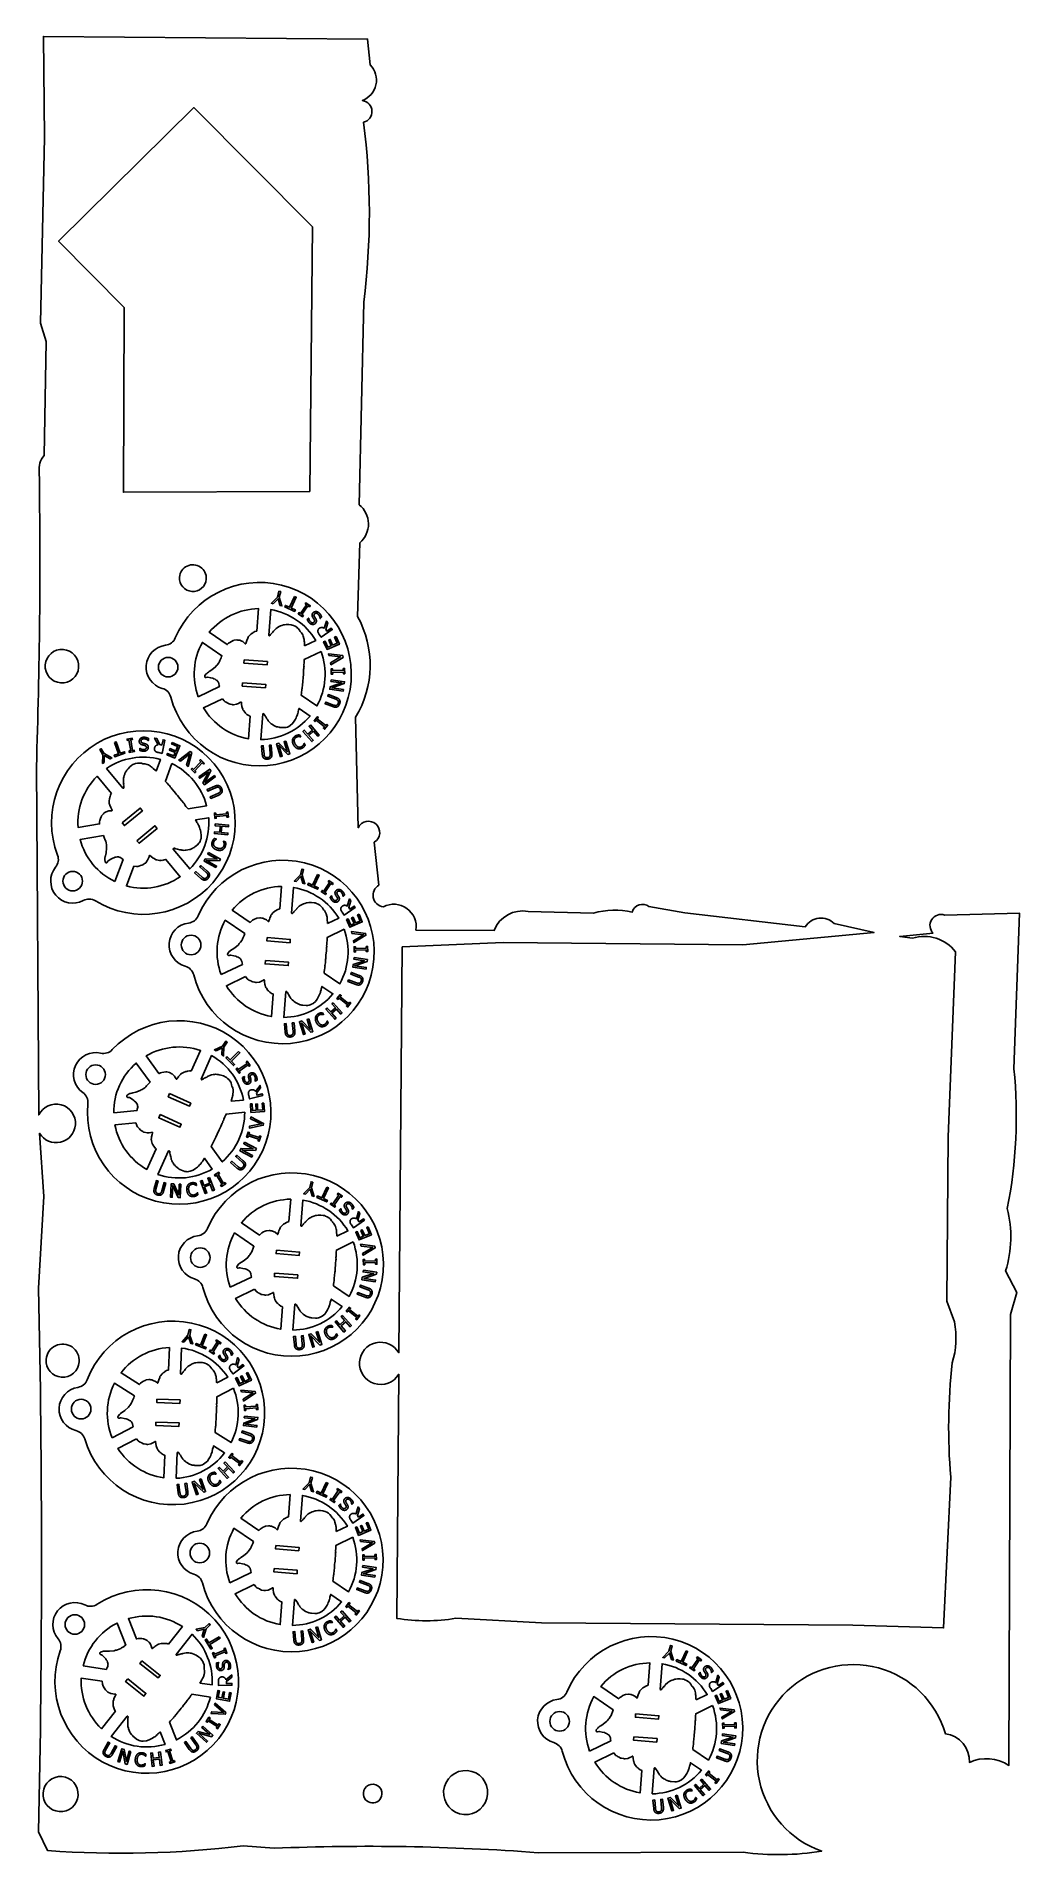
# Model space of a CAD drawing. Header units: millimetres. Extents: x 0 to 161, y 0 to 297.
import ezdxf

# ---------------------------------------------------------------- set-up
doc = ezdxf.new("R2010")
doc.units = ezdxf.units.MM
doc.layers.add('SCRAP_OUTLINE', color=5, linetype='Continuous')

msp = doc.modelspace()

# ---------------------------------------------------------------- linework, layer by layer
for points in [[(21.12, 197.7, 0.821365), (20.58, 190.65, -0.267689), (21.98, 189.23, 6.023346), (22.72, 198.89, -0.267689)], [(36.04, 200.01), (35.91, 200), (35.74, 199.93), (35.54, 199.82), (35.47, 199.78), (35.37, 199.7), (35.25, 199.65), (35.16, 199.58), (35, 199.44), (34.68, 199.11), (34.61, 199.01), (34.56, 198.85), (34.4, 198.48), (34.35, 198.31), (34.29, 198.13), (34.25, 197.96), (34.24, 197.94), (34.22, 197.93), (34.18, 197.93), (34.15, 197.95), (33.86, 198.23), (33.76, 198.29), (33.6, 198.35), (33.25, 198.51), (33.21, 198.52), (33.11, 198.52), (32.92, 198.55), (32.8, 198.56), (32.35, 198.51), (32.31, 198.5), (32.18, 198.45), (31.91, 198.32), (31.61, 198.16), (31.42, 198.02), (31.25, 197.86), (31.21, 197.81), (28.27, 199.82, -0.218412), (36.32, 203.68)], [(43.85, 197.61), (43.85, 197.83), (43.82, 198.23), (43.81, 198.37), (43.79, 198.5), (43.79, 198.66), (43.74, 198.81), (43.63, 199.19), (43.54, 199.41), (43.34, 199.75), (43.19, 199.89), (43.13, 199.96), (43.01, 200.17), (42.81, 200.42), (42.72, 200.51), (42.57, 200.63), (42.31, 200.81), (42.04, 200.92), (41.84, 200.99), (41.66, 201.03), (41.25, 201.07), (40.82, 201.07), (40.53, 201.02), (40.39, 201.01), (40.14, 200.92), (39.94, 200.86), (39.8, 200.8), (39.59, 200.69), (39.39, 200.56), (39.23, 200.45), (38.83, 200.08), (38.82, 200.04), (38.79, 199.98), (38.65, 199.86), (38.55, 199.73), (38.44, 199.63), (38.36, 199.53), (38.27, 199.43), (38.19, 199.32), (38.13, 199.27), (38.09, 199.26), (38.08, 199.26), (37.99, 199.33), (38.31, 203.53, -0.218412), (45.68, 198.49)], [(26.46, 189.27, -0.218412), (27.14, 198.17), (30.33, 195.99), (30.27, 195.86), (30.21, 195.66), (30.01, 195.23), (29.96, 195.07), (29.82, 194.84), (29.63, 194.57), (29.54, 194.45), (29.41, 194.33), (29.29, 194.16), (28.69, 193.66), (28.27, 193.39), (28.16, 193.31), (27.96, 193.19), (27.86, 193.1), (27.78, 193.03), (27.55, 192.73), (27.53, 192.66), (27.52, 192.57), (27.54, 192.5), (27.56, 192.46), (27.6, 192.44), (27.64, 192.42), (27.69, 192.41), (27.76, 192.42), (27.96, 192.47), (28.03, 192.48), (28.52, 192.36), (28.87, 192.3), (29.03, 192.21), (29.24, 192.13), (29.41, 192.01), (29.56, 191.92), (29.63, 191.85), (29.69, 191.76), (29.75, 191.66), (29.81, 191.54), (29.84, 191.45), (29.88, 191.14), (29.94, 190.94)], [(46.55, 196.69, -0.218412), (45.87, 187.78), (43.32, 189.53), (43.33, 189.8), (43.36, 190.05), (43.41, 190.37), (43.42, 190.5), (43.45, 190.61), (43.45, 190.75), (43.5, 191.2), (43.54, 191.75), (43.57, 191.93), (43.6, 192.27), (43.6, 192.52), (43.65, 192.8), (43.66, 193.16), (43.7, 193.71), (43.74, 193.89), (43.71, 194.08), (43.72, 194.15), (43.76, 194.31), (43.74, 194.46), (43.78, 194.89), (43.78, 195.09), (43.8, 195.29), (43.8, 195.37)], [(30.42, 188.95), (30.71, 188.6), (30.75, 188.56), (30.88, 188.46), (31.02, 188.38), (31.3, 188.25), (31.5, 188.12), (31.66, 188.08), (32, 188.02), (32.13, 187.98), (32.24, 187.97), (32.71, 188.06), (33.05, 188.2), (33.29, 188.32), (33.44, 188.42), (33.48, 188.43), (33.5, 188.43), (33.53, 188.41), (33.54, 188.37), (33.56, 188.09), (33.62, 187.67), (33.67, 187.53), (33.73, 187.26), (33.78, 187.15), (33.85, 187.05), (34.12, 186.69), (34.2, 186.6), (34.32, 186.51), (34.43, 186.4), (34.72, 186.2), (34.9, 186.12), (34.97, 186.09), (34.69, 182.42, -0.218412), (27.32, 187.46)], [(37.01, 186.49), (37.04, 186.51), (37.11, 186.52), (37.16, 186.51), (37.21, 186.48), (37.25, 186.43), (37.34, 186.23), (37.49, 186.01), (37.7, 185.67), (37.83, 185.5), (37.88, 185.37), (37.91, 185.33), (38.03, 185.23), (38.09, 185.14), (38.28, 184.97), (38.39, 184.88), (38.61, 184.72), (38.84, 184.59), (38.96, 184.53), (39.27, 184.38), (39.35, 184.36), (39.5, 184.34), (39.68, 184.29), (39.81, 184.27), (40.38, 184.23), (40.66, 184.25), (40.86, 184.28), (41.04, 184.33), (41.26, 184.44), (41.48, 184.57), (41.88, 184.9), (42.15, 185.29), (42.34, 185.61), (42.45, 185.83), (42.55, 186.05), (42.69, 186.33), (42.72, 186.41), (42.73, 186.53), (42.8, 186.77), (42.81, 186.89), (42.87, 187.07), (42.94, 187.36), (44.74, 186.13, -0.218412), (36.69, 182.27)], [(3.15, 161.41, 0.821365), (7.66, 155.97, -0.267689), (9.66, 155.92, 6.023346), (3.47, 163.39, -0.267689)], [(19.56, 177.14), (19.41, 177.3), (19.11, 177.56), (19.01, 177.66), (18.91, 177.74), (18.79, 177.85), (18.65, 177.92), (18.31, 178.13), (18.09, 178.22), (17.71, 178.33), (17.5, 178.32), (17.42, 178.33), (17.18, 178.4), (16.86, 178.44), (16.74, 178.44), (16.55, 178.42), (16.23, 178.38), (15.96, 178.26), (15.77, 178.18), (15.61, 178.08), (15.29, 177.83), (14.99, 177.52), (14.81, 177.29), (14.72, 177.18), (14.6, 176.94), (14.49, 176.76), (14.44, 176.63), (14.36, 176.4), (14.31, 176.16), (14.27, 175.98), (14.24, 175.43), (14.26, 175.4), (14.27, 175.33), (14.27, 175.15), (14.28, 174.99), (14.27, 174.84), (14.29, 174.71), (14.29, 174.57), (14.3, 174.43), (14.3, 174.37), (14.28, 174.33), (14.26, 174.32), (14.16, 174.31), (11.47, 177.55, -0.218412), (20.27, 179.05)], [(22.15, 178.35, -0.218412), (27.84, 171.47), (24.8, 170.96), (24.62, 171.17), (24.46, 171.36), (24.28, 171.63), (24.2, 171.73), (24.14, 171.83), (24.04, 171.93), (23.77, 172.29), (23.42, 172.71), (23.31, 172.86), (23.09, 173.13), (22.93, 173.31), (22.77, 173.54), (22.52, 173.81), (22.17, 174.24), (22.06, 174.39), (21.91, 174.51), (21.87, 174.56), (21.8, 174.71), (21.67, 174.8), (21.4, 175.13), (21.26, 175.28), (21.14, 175.44), (21.09, 175.5)], [(12.28, 173.44), (12.19, 173.34), (12.12, 173.18), (12.04, 172.96), (12.03, 172.88), (12.01, 172.76), (11.96, 172.63), (11.94, 172.52), (11.93, 172.31), (11.92, 171.85), (11.94, 171.73), (12.02, 171.58), (12.16, 171.2), (12.25, 171.05), (12.32, 170.87), (12.42, 170.72), (12.42, 170.7), (12.41, 170.68), (12.39, 170.66), (12.35, 170.65), (11.94, 170.65), (11.83, 170.62), (11.68, 170.56), (11.31, 170.43), (11.27, 170.4), (11.2, 170.34), (11.05, 170.23), (10.96, 170.15), (10.67, 169.8), (10.64, 169.76), (10.58, 169.64), (10.48, 169.36), (10.38, 169.03), (10.34, 168.81), (10.33, 168.57), (10.33, 168.5), (6.82, 167.91, -0.218412), (9.93, 176.28)], [(22.37, 164.39), (22.38, 164.42), (22.42, 164.49), (22.46, 164.51), (22.52, 164.52), (22.59, 164.51), (22.79, 164.43), (23.05, 164.38), (23.43, 164.28), (23.65, 164.24), (23.77, 164.19), (23.82, 164.18), (23.98, 164.19), (24.08, 164.17), (24.34, 164.18), (24.48, 164.19), (24.75, 164.23), (25.01, 164.29), (25.14, 164.33), (25.46, 164.45), (25.54, 164.48), (25.66, 164.58), (25.82, 164.66), (25.92, 164.74), (26.36, 165.1), (26.56, 165.32), (26.67, 165.47), (26.77, 165.64), (26.85, 165.87), (26.92, 166.11), (26.97, 166.63), (26.9, 167.1), (26.82, 167.46), (26.74, 167.69), (26.66, 167.93), (26.57, 168.22), (26.53, 168.3), (26.46, 168.39), (26.34, 168.61), (26.26, 168.71), (26.19, 168.88), (26.03, 169.14), (28.18, 169.5, -0.218412), (25.07, 161.13)], [(12.85, 159.06, -0.218412), (7.15, 165.94), (10.96, 166.58), (11.01, 166.45), (11.1, 166.26), (11.27, 165.82), (11.34, 165.66), (11.39, 165.41), (11.45, 165.08), (11.47, 164.93), (11.45, 164.75), (11.48, 164.55), (11.4, 163.77), (11.29, 163.28), (11.26, 163.14), (11.21, 162.92), (11.19, 162.79), (11.19, 162.68), (11.23, 162.31), (11.26, 162.24), (11.32, 162.17), (11.38, 162.14), (11.42, 162.13), (11.47, 162.13), (11.51, 162.14), (11.55, 162.17), (11.6, 162.23), (11.71, 162.4), (11.76, 162.46), (12.18, 162.72), (12.48, 162.91), (12.66, 162.96), (12.87, 163.05), (13.07, 163.08), (13.24, 163.12), (13.33, 163.12), (13.45, 163.1), (13.56, 163.07), (13.68, 163.02), (13.76, 162.98), (14.01, 162.78), (14.19, 162.68)], [(15.92, 161.59), (16.37, 161.53), (16.43, 161.53), (16.59, 161.55), (16.74, 161.59), (17.04, 161.69), (17.27, 161.74), (17.42, 161.82), (17.7, 162.01), (17.82, 162.08), (17.91, 162.14), (18.19, 162.54), (18.33, 162.87), (18.42, 163.12), (18.46, 163.3), (18.48, 163.34), (18.5, 163.35), (18.53, 163.35), (18.57, 163.33), (18.78, 163.14), (19.1, 162.88), (19.25, 162.82), (19.48, 162.67), (19.59, 162.62), (19.7, 162.6), (20.15, 162.53), (20.27, 162.52), (20.42, 162.54), (20.58, 162.53), (20.92, 162.6), (21.11, 162.66), (21.18, 162.69), (23.53, 159.86, -0.218412), (14.72, 158.36)], [(24.87, 152.28, 0.821365), (24.33, 145.24, -0.267689), (25.73, 143.81, 6.023346), (26.47, 153.47, -0.267689)], [(39.79, 154.59), (39.66, 154.58), (39.49, 154.52), (39.28, 154.41), (39.22, 154.36), (39.12, 154.29), (39, 154.23), (38.91, 154.17), (38.74, 154.02), (38.43, 153.69), (38.36, 153.6), (38.31, 153.44), (38.15, 153.06), (38.1, 152.89), (38.03, 152.71), (38, 152.54), (37.98, 152.52), (37.96, 152.51), (37.93, 152.51), (37.9, 152.53), (37.61, 152.82), (37.51, 152.87), (37.35, 152.94), (37, 153.09), (36.95, 153.1), (36.86, 153.1), (36.67, 153.13), (36.55, 153.14), (36.1, 153.09), (36.05, 153.08), (35.93, 153.03), (35.65, 152.91), (35.36, 152.74), (35.17, 152.6), (35, 152.44), (34.96, 152.39), (32.02, 154.4, -0.218412), (40.07, 158.27)], [(47.6, 152.19), (47.59, 152.41), (47.56, 152.81), (47.56, 152.95), (47.54, 153.08), (47.54, 153.24), (47.49, 153.39), (47.38, 153.77), (47.29, 153.99), (47.09, 154.33), (46.94, 154.47), (46.88, 154.54), (46.76, 154.75), (46.56, 155.01), (46.47, 155.09), (46.32, 155.21), (46.06, 155.4), (45.78, 155.5), (45.59, 155.57), (45.4, 155.61), (45, 155.66), (44.57, 155.65), (44.28, 155.6), (44.14, 155.59), (43.89, 155.5), (43.68, 155.45), (43.55, 155.38), (43.34, 155.27), (43.14, 155.14), (42.98, 155.03), (42.58, 154.66), (42.57, 154.62), (42.53, 154.56), (42.4, 154.44), (42.3, 154.32), (42.19, 154.22), (42.11, 154.11), (42.02, 154.01), (41.93, 153.9), (41.88, 153.85), (41.84, 153.84), (41.82, 153.84), (41.74, 153.91), (42.06, 158.11, -0.218412), (49.43, 153.07)], [(30.21, 143.85, -0.218412), (30.89, 152.75), (34.08, 150.57), (34.01, 150.44), (33.96, 150.24), (33.76, 149.81), (33.71, 149.65), (33.57, 149.43), (33.38, 149.15), (33.29, 149.03), (33.16, 148.92), (33.04, 148.75), (32.44, 148.25), (32.02, 147.97), (31.9, 147.89), (31.71, 147.77), (31.61, 147.68), (31.53, 147.61), (31.3, 147.31), (31.27, 147.24), (31.27, 147.15), (31.29, 147.08), (31.31, 147.05), (31.35, 147.02), (31.39, 147), (31.44, 146.99), (31.51, 147), (31.71, 147.05), (31.78, 147.06), (32.26, 146.95), (32.62, 146.88), (32.78, 146.79), (32.99, 146.71), (33.15, 146.59), (33.31, 146.5), (33.38, 146.43), (33.44, 146.34), (33.5, 146.24), (33.56, 146.12), (33.59, 146.03), (33.63, 145.72), (33.68, 145.52)], [(50.3, 151.27, -0.218412), (49.62, 142.37), (47.07, 144.11), (47.08, 144.39), (47.11, 144.63), (47.16, 144.95), (47.17, 145.08), (47.2, 145.19), (47.19, 145.34), (47.25, 145.78), (47.29, 146.33), (47.32, 146.51), (47.35, 146.85), (47.35, 147.1), (47.4, 147.38), (47.41, 147.75), (47.45, 148.29), (47.48, 148.47), (47.46, 148.67), (47.47, 148.74), (47.51, 148.89), (47.49, 149.04), (47.52, 149.47), (47.53, 149.67), (47.55, 149.88), (47.55, 149.95)], [(34.17, 143.53), (34.46, 143.18), (34.5, 143.14), (34.63, 143.04), (34.76, 142.96), (35.05, 142.83), (35.25, 142.71), (35.41, 142.66), (35.74, 142.6), (35.88, 142.56), (35.99, 142.55), (36.46, 142.64), (36.8, 142.78), (37.03, 142.9), (37.19, 143), (37.23, 143.01), (37.25, 143.01), (37.27, 142.99), (37.28, 142.95), (37.31, 142.67), (37.36, 142.26), (37.42, 142.11), (37.48, 141.84), (37.53, 141.73), (37.6, 141.63), (37.87, 141.27), (37.95, 141.18), (38.07, 141.09), (38.18, 140.98), (38.47, 140.79), (38.65, 140.7), (38.72, 140.68), (38.44, 137.01, -0.218412), (31.07, 142.05)], [(40.76, 141.08), (40.79, 141.09), (40.86, 141.11), (40.91, 141.1), (40.96, 141.06), (41, 141.01), (41.09, 140.81), (41.24, 140.59), (41.44, 140.25), (41.57, 140.08), (41.63, 139.96), (41.66, 139.91), (41.78, 139.81), (41.83, 139.72), (42.03, 139.55), (42.13, 139.46), (42.35, 139.3), (42.59, 139.17), (42.71, 139.11), (43.02, 138.97), (43.1, 138.94), (43.25, 138.92), (43.42, 138.87), (43.56, 138.85), (44.13, 138.81), (44.41, 138.83), (44.6, 138.86), (44.79, 138.91), (45, 139.02), (45.23, 139.15), (45.63, 139.49), (45.9, 139.87), (46.09, 140.19), (46.2, 140.41), (46.3, 140.63), (46.44, 140.91), (46.46, 140.99), (46.48, 141.11), (46.55, 141.35), (46.56, 141.47), (46.62, 141.65), (46.69, 141.94), (48.49, 140.72, -0.218412), (40.44, 136.85)], [(10.51, 131.02, 0.821365), (7.59, 124.58, -0.267689), (8.42, 122.76, 6.023346), (12.42, 131.59, -0.267689)], [(25.32, 128.09), (25.2, 128.12), (25.02, 128.12), (24.78, 128.09), (24.71, 128.07), (24.59, 128.03), (24.46, 128.02), (24.35, 127.99), (24.15, 127.91), (23.73, 127.71), (23.64, 127.64), (23.54, 127.51), (23.26, 127.21), (23.16, 127.06), (23.03, 126.92), (22.94, 126.77), (22.92, 126.76), (22.9, 126.76), (22.87, 126.77), (22.84, 126.8), (22.66, 127.17), (22.59, 127.25), (22.46, 127.37), (22.19, 127.64), (22.15, 127.66), (22.06, 127.69), (21.89, 127.78), (21.78, 127.83), (21.34, 127.94), (21.3, 127.95), (21.16, 127.94), (20.86, 127.92), (20.52, 127.86), (20.3, 127.8), (20.09, 127.71), (20.03, 127.67), (17.96, 130.57, -0.218412), (26.84, 131.45)], [(12.64, 121.27, -0.218412), (16.33, 129.4), (18.58, 126.26), (18.48, 126.16), (18.35, 126), (18.02, 125.65), (17.92, 125.53), (17.71, 125.36), (17.44, 125.17), (17.31, 125.09), (17.15, 125.02), (16.98, 124.9), (16.25, 124.64), (15.76, 124.53), (15.62, 124.49), (15.4, 124.44), (15.27, 124.4), (15.18, 124.35), (14.86, 124.15), (14.81, 124.1), (14.77, 124.01), (14.77, 123.94), (14.78, 123.9), (14.8, 123.86), (14.83, 123.83), (14.87, 123.8), (14.95, 123.78), (15.15, 123.76), (15.22, 123.75), (15.64, 123.48), (15.95, 123.29), (16.07, 123.15), (16.24, 123.01), (16.35, 122.84), (16.47, 122.7), (16.51, 122.61), (16.54, 122.51), (16.56, 122.39), (16.57, 122.26), (16.57, 122.17), (16.5, 121.86), (16.48, 121.65)], [(31.84, 123.16), (31.91, 123.37), (32.02, 123.76), (32.06, 123.89), (32.09, 124.01), (32.14, 124.17), (32.14, 124.32), (32.18, 124.72), (32.17, 124.96), (32.1, 125.35), (32, 125.53), (31.97, 125.61), (31.92, 125.85), (31.83, 126.16), (31.77, 126.27), (31.67, 126.44), (31.49, 126.7), (31.27, 126.89), (31.11, 127.02), (30.95, 127.12), (30.58, 127.31), (30.18, 127.44), (29.89, 127.5), (29.75, 127.54), (29.48, 127.54), (29.28, 127.56), (29.13, 127.55), (28.89, 127.51), (28.66, 127.46), (28.47, 127.41), (27.97, 127.2), (27.94, 127.17), (27.89, 127.12), (27.72, 127.05), (27.59, 126.97), (27.45, 126.91), (27.34, 126.84), (27.22, 126.78), (27.1, 126.7), (27.04, 126.68), (26.99, 126.68), (26.98, 126.69), (26.92, 126.78), (28.66, 130.62, -0.218412), (33.86, 123.36)], [(16.26, 119.62), (16.41, 119.19), (16.44, 119.13), (16.52, 119), (16.62, 118.88), (16.84, 118.66), (16.99, 118.47), (17.13, 118.38), (17.42, 118.2), (17.54, 118.12), (17.63, 118.08), (18.11, 118), (18.47, 118.01), (18.74, 118.05), (18.91, 118.08), (18.96, 118.08), (18.98, 118.07), (18.99, 118.05), (18.99, 118), (18.91, 117.73), (18.82, 117.33), (18.83, 117.17), (18.79, 116.89), (18.8, 116.78), (18.83, 116.66), (18.96, 116.23), (19.01, 116.12), (19.09, 115.99), (19.15, 115.85), (19.36, 115.57), (19.5, 115.42), (19.56, 115.38), (18.04, 112.02, -0.218412), (12.84, 119.28)], [(34.06, 121.37, -0.218412), (30.38, 113.24), (28.58, 115.75), (28.69, 116), (28.79, 116.22), (28.95, 116.51), (29.01, 116.63), (29.07, 116.72), (29.12, 116.86), (29.32, 117.26), (29.55, 117.76), (29.64, 117.92), (29.78, 118.23), (29.87, 118.46), (30.01, 118.71), (30.14, 119.05), (30.37, 119.55), (30.46, 119.71), (30.51, 119.9), (30.53, 119.96), (30.63, 120.09), (30.66, 120.24), (30.84, 120.63), (30.91, 120.82), (31.01, 121), (31.03, 121.07)], [(21.61, 115.05), (21.64, 115.06), (21.72, 115.05), (21.76, 115.02), (21.8, 114.97), (21.82, 114.91), (21.83, 114.69), (21.9, 114.44), (21.97, 114.05), (22.04, 113.84), (22.05, 113.7), (22.06, 113.65), (22.14, 113.52), (22.16, 113.42), (22.28, 113.18), (22.35, 113.07), (22.5, 112.84), (22.68, 112.64), (22.77, 112.54), (23.01, 112.3), (23.08, 112.25), (23.22, 112.18), (23.36, 112.07), (23.48, 112.01), (24, 111.78), (24.28, 111.69), (24.47, 111.66), (24.66, 111.64), (24.9, 111.67), (25.15, 111.72), (25.64, 111.9), (26.03, 112.17), (26.32, 112.4), (26.5, 112.57), (26.67, 112.74), (26.89, 112.95), (26.94, 113.02), (27, 113.13), (27.14, 113.33), (27.19, 113.44), (27.32, 113.59), (27.48, 113.84), (28.75, 112.07, -0.218412), (19.86, 111.2)], [(26.37, 101.16, 0.821365), (25.84, 94.12, -0.267689), (27.24, 92.7, 6.023346), (27.97, 102.36, -0.267689)], [(41.29, 103.48), (41.16, 103.47), (41, 103.4), (40.79, 103.29), (40.72, 103.25), (40.62, 103.17), (40.51, 103.12), (40.41, 103.05), (40.25, 102.91), (39.93, 102.58), (39.87, 102.48), (39.82, 102.32), (39.65, 101.95), (39.61, 101.78), (39.54, 101.6), (39.5, 101.43), (39.49, 101.41), (39.47, 101.4), (39.44, 101.4), (39.41, 101.42), (39.11, 101.7), (39.02, 101.76), (38.86, 101.82), (38.5, 101.98), (38.46, 101.99), (38.36, 101.99), (38.18, 102.02), (38.06, 102.03), (37.61, 101.98), (37.56, 101.97), (37.43, 101.92), (37.16, 101.79), (36.86, 101.62), (36.68, 101.49), (36.51, 101.33), (36.47, 101.28), (33.52, 103.29, -0.218412), (41.58, 107.15)], [(49.11, 101.08), (49.1, 101.3), (49.07, 101.7), (49.07, 101.84), (49.05, 101.96), (49.05, 102.13), (48.99, 102.27), (48.89, 102.66), (48.8, 102.88), (48.6, 103.22), (48.45, 103.36), (48.39, 103.42), (48.26, 103.63), (48.07, 103.89), (47.97, 103.98), (47.83, 104.1), (47.57, 104.28), (47.29, 104.39), (47.1, 104.46), (46.91, 104.5), (46.51, 104.54), (46.08, 104.53), (45.79, 104.49), (45.65, 104.47), (45.39, 104.39), (45.19, 104.33), (45.06, 104.27), (44.85, 104.16), (44.64, 104.03), (44.49, 103.92), (44.09, 103.55), (44.08, 103.51), (44.04, 103.45), (43.91, 103.32), (43.81, 103.2), (43.7, 103.1), (43.62, 102.99), (43.52, 102.89), (43.44, 102.78), (43.39, 102.74), (43.35, 102.73), (43.33, 102.73), (43.25, 102.79), (43.57, 107, -0.218412), (50.94, 101.96)], [(31.71, 92.74, -0.218412), (32.4, 101.64), (35.58, 99.46), (35.52, 99.33), (35.46, 99.13), (35.27, 98.7), (35.21, 98.54), (35.08, 98.31), (34.89, 98.04), (34.8, 97.92), (34.67, 97.8), (34.55, 97.63), (33.95, 97.13), (33.53, 96.86), (33.41, 96.77), (33.22, 96.65), (33.11, 96.57), (33.04, 96.5), (32.81, 96.2), (32.78, 96.13), (32.78, 96.04), (32.8, 95.97), (32.82, 95.93), (32.85, 95.9), (32.89, 95.88), (32.94, 95.88), (33.02, 95.88), (33.21, 95.93), (33.29, 95.94), (33.77, 95.83), (34.13, 95.76), (34.29, 95.68), (34.5, 95.59), (34.66, 95.48), (34.82, 95.39), (34.88, 95.32), (34.95, 95.23), (35.01, 95.13), (35.06, 95.01), (35.09, 94.92), (35.14, 94.61), (35.19, 94.4)], [(51.8, 100.16, -0.218412), (51.12, 91.25), (48.57, 93), (48.59, 93.27), (48.61, 93.52), (48.67, 93.84), (48.68, 93.97), (48.7, 94.08), (48.7, 94.22), (48.76, 94.67), (48.8, 95.21), (48.83, 95.4), (48.86, 95.74), (48.86, 95.98), (48.91, 96.27), (48.92, 96.63), (48.96, 97.18), (48.99, 97.36), (48.97, 97.55), (48.97, 97.62), (49.02, 97.78), (49, 97.93), (49.03, 98.36), (49.03, 98.56), (49.06, 98.76), (49.06, 98.84)], [(35.68, 92.42), (35.97, 92.07), (36.01, 92.02), (36.14, 91.93), (36.27, 91.85), (36.56, 91.72), (36.76, 91.59), (36.92, 91.55), (37.25, 91.49), (37.39, 91.45), (37.49, 91.44), (37.97, 91.53), (38.3, 91.67), (38.54, 91.79), (38.7, 91.88), (38.74, 91.9), (38.76, 91.9), (38.78, 91.88), (38.79, 91.84), (38.81, 91.55), (38.87, 91.14), (38.93, 90.99), (38.99, 90.73), (39.04, 90.62), (39.1, 90.52), (39.38, 90.16), (39.46, 90.07), (39.58, 89.98), (39.68, 89.86), (39.98, 89.67), (40.16, 89.59), (40.23, 89.56), (39.95, 85.89, -0.218412), (32.58, 90.93)], [(42.27, 89.96), (42.3, 89.98), (42.37, 89.99), (42.42, 89.98), (42.47, 89.95), (42.51, 89.89), (42.6, 89.69), (42.75, 89.48), (42.95, 89.14), (43.08, 88.96), (43.14, 88.84), (43.17, 88.8), (43.29, 88.69), (43.34, 88.61), (43.54, 88.43), (43.64, 88.35), (43.86, 88.19), (44.1, 88.05), (44.22, 87.99), (44.53, 87.85), (44.61, 87.83), (44.76, 87.81), (44.93, 87.76), (45.06, 87.74), (45.63, 87.7), (45.92, 87.72), (46.11, 87.75), (46.3, 87.8), (46.51, 87.91), (46.73, 88.04), (47.14, 88.37), (47.41, 88.76), (47.6, 89.08), (47.71, 89.3), (47.81, 89.52), (47.95, 89.8), (47.97, 89.88), (47.99, 90), (48.06, 90.24), (48.06, 90.36), (48.13, 90.54), (48.2, 90.83), (49.99, 89.6, -0.218412), (41.94, 85.74)], [(6.77, 76.39, 0.821365), (6.47, 69.33, -0.267689), (7.92, 67.95, 6.023346), (8.32, 77.64, -0.267689)], [(21.59, 79.22), (21.47, 79.21), (21.3, 79.13), (21.1, 79.02), (21.03, 78.97), (20.93, 78.89), (20.82, 78.83), (20.73, 78.76), (20.57, 78.61), (20.27, 78.27), (20.2, 78.18), (20.16, 78.01), (20.01, 77.63), (19.97, 77.46), (19.91, 77.28), (19.88, 77.11), (19.87, 77.09), (19.85, 77.08), (19.81, 77.08), (19.78, 77.1), (19.48, 77.37), (19.38, 77.42), (19.22, 77.48), (18.86, 77.63), (18.82, 77.63), (18.72, 77.63), (18.53, 77.65), (18.41, 77.66), (17.96, 77.59), (17.92, 77.58), (17.79, 77.53), (17.52, 77.39), (17.23, 77.21), (17.05, 77.07), (16.88, 76.91), (16.85, 76.85), (13.84, 78.76, -0.218412), (21.75, 82.9)], [(29.49, 77.1), (29.47, 77.31), (29.43, 77.71), (29.42, 77.85), (29.4, 77.98), (29.39, 78.14), (29.33, 78.29), (29.21, 78.67), (29.11, 78.88), (28.91, 79.22), (28.75, 79.35), (28.69, 79.41), (28.55, 79.62), (28.35, 79.87), (28.25, 79.95), (28.1, 80.07), (27.84, 80.24), (27.56, 80.34), (27.36, 80.4), (27.17, 80.43), (26.77, 80.47), (26.34, 80.44), (26.05, 80.39), (25.91, 80.37), (25.66, 80.27), (25.46, 80.21), (25.33, 80.14), (25.12, 80.02), (24.92, 79.89), (24.77, 79.77), (24.38, 79.39), (24.37, 79.35), (24.34, 79.29), (24.21, 79.16), (24.12, 79.03), (24.01, 78.93), (23.94, 78.82), (23.84, 78.71), (23.77, 78.6), (23.72, 78.56), (23.67, 78.54), (23.66, 78.54), (23.57, 78.6), (23.75, 82.82, -0.218412), (31.29, 78.04)], [(12.4, 68.15, -0.218412), (12.77, 77.07), (16.03, 75), (15.97, 74.87), (15.92, 74.67), (15.74, 74.23), (15.69, 74.07), (15.56, 73.84), (15.38, 73.56), (15.29, 73.44), (15.17, 73.32), (15.05, 73.14), (14.48, 72.62), (14.06, 72.33), (13.95, 72.25), (13.76, 72.12), (13.66, 72.03), (13.59, 71.95), (13.37, 71.65), (13.34, 71.58), (13.34, 71.49), (13.36, 71.42), (13.39, 71.38), (13.42, 71.36), (13.47, 71.34), (13.52, 71.33), (13.59, 71.34), (13.78, 71.4), (13.86, 71.41), (14.34, 71.32), (14.7, 71.26), (14.87, 71.18), (15.08, 71.1), (15.25, 70.99), (15.4, 70.91), (15.47, 70.84), (15.54, 70.75), (15.6, 70.66), (15.66, 70.54), (15.7, 70.45), (15.75, 70.14), (15.81, 69.94)], [(32.21, 76.27, -0.218412), (31.84, 67.35), (29.24, 69), (29.24, 69.28), (29.26, 69.52), (29.3, 69.84), (29.31, 69.97), (29.33, 70.09), (29.32, 70.23), (29.36, 70.68), (29.38, 71.22), (29.41, 71.41), (29.42, 71.75), (29.42, 72), (29.46, 72.28), (29.45, 72.64), (29.47, 73.19), (29.5, 73.38), (29.47, 73.57), (29.47, 73.64), (29.51, 73.79), (29.49, 73.95), (29.51, 74.37), (29.5, 74.58), (29.52, 74.78), (29.51, 74.85)], [(16.37, 67.97), (16.67, 67.63), (16.71, 67.59), (16.84, 67.5), (16.98, 67.42), (17.27, 67.3), (17.47, 67.18), (17.63, 67.14), (17.97, 67.1), (18.11, 67.06), (18.22, 67.06), (18.69, 67.16), (19.02, 67.31), (19.25, 67.44), (19.4, 67.54), (19.45, 67.56), (19.46, 67.56), (19.49, 67.54), (19.5, 67.5), (19.53, 67.22), (19.6, 66.81), (19.66, 66.66), (19.73, 66.39), (19.79, 66.29), (19.86, 66.19), (20.14, 65.84), (20.23, 65.75), (20.35, 65.67), (20.46, 65.56), (20.76, 65.38), (20.94, 65.3), (21.02, 65.28), (20.86, 61.6, -0.218412), (13.32, 66.38)], [(23.04, 65.75), (23.07, 65.76), (23.14, 65.78), (23.19, 65.77), (23.24, 65.74), (23.28, 65.69), (23.38, 65.49), (23.54, 65.28), (23.75, 64.95), (23.89, 64.78), (23.95, 64.66), (23.98, 64.62), (24.1, 64.51), (24.16, 64.43), (24.36, 64.26), (24.47, 64.18), (24.69, 64.03), (24.93, 63.9), (25.06, 63.85), (25.37, 63.72), (25.45, 63.69), (25.6, 63.68), (25.78, 63.64), (25.91, 63.62), (26.48, 63.6), (26.77, 63.63), (26.96, 63.67), (27.14, 63.73), (27.35, 63.84), (27.57, 63.98), (27.96, 64.33), (28.22, 64.72), (28.4, 65.05), (28.5, 65.27), (28.59, 65.5), (28.72, 65.78), (28.74, 65.86), (28.76, 65.98), (28.81, 66.22), (28.82, 66.34), (28.88, 66.52), (28.94, 66.82), (30.77, 65.66, -0.218412), (22.86, 61.52)], [(26.29, 52.88, 0.821365), (25.76, 45.84, -0.267689), (27.15, 44.41, 6.023346), (27.89, 54.08, -0.267689)], [(41.21, 55.2), (41.08, 55.18), (40.92, 55.12), (40.71, 55.01), (40.64, 54.97), (40.54, 54.89), (40.42, 54.83), (40.33, 54.77), (40.17, 54.62), (39.85, 54.29), (39.79, 54.2), (39.74, 54.04), (39.57, 53.66), (39.53, 53.49), (39.46, 53.32), (39.42, 53.14), (39.41, 53.12), (39.39, 53.11), (39.36, 53.12), (39.33, 53.13), (39.03, 53.42), (38.94, 53.48), (38.78, 53.54), (38.42, 53.7), (38.38, 53.71), (38.28, 53.71), (38.1, 53.73), (37.98, 53.74), (37.52, 53.7), (37.48, 53.68), (37.35, 53.64), (37.08, 53.51), (36.78, 53.34), (36.6, 53.21), (36.42, 53.05), (36.38, 52.99), (33.44, 55.01, -0.218412), (41.49, 58.87)], [(49.03, 52.8), (49.02, 53.01), (48.99, 53.41), (48.99, 53.56), (48.97, 53.68), (48.96, 53.84), (48.91, 53.99), (48.81, 54.37), (48.72, 54.6), (48.52, 54.93), (48.36, 55.08), (48.31, 55.14), (48.18, 55.35), (47.99, 55.61), (47.89, 55.69), (47.75, 55.81), (47.49, 56), (47.21, 56.11), (47.02, 56.17), (46.83, 56.21), (46.43, 56.26), (46, 56.25), (45.71, 56.2), (45.56, 56.19), (45.31, 56.1), (45.11, 56.05), (44.98, 55.99), (44.77, 55.87), (44.56, 55.74), (44.41, 55.64), (44, 55.26), (43.99, 55.22), (43.96, 55.16), (43.83, 55.04), (43.73, 54.92), (43.61, 54.82), (43.54, 54.71), (43.44, 54.61), (43.36, 54.5), (43.31, 54.46), (43.27, 54.44), (43.25, 54.45), (43.17, 54.51), (43.49, 58.72, -0.218412), (50.86, 53.67)], [(31.63, 44.45, -0.218412), (32.31, 53.35), (35.5, 51.17), (35.44, 51.04), (35.38, 50.84), (35.19, 50.41), (35.13, 50.25), (35, 50.03), (34.81, 49.75), (34.71, 49.63), (34.59, 49.52), (34.46, 49.35), (33.87, 48.85), (33.44, 48.58), (33.33, 48.49), (33.14, 48.37), (33.03, 48.29), (32.96, 48.21), (32.73, 47.91), (32.7, 47.85), (32.7, 47.75), (32.71, 47.69), (32.74, 47.65), (32.77, 47.62), (32.81, 47.6), (32.86, 47.59), (32.94, 47.6), (33.13, 47.65), (33.21, 47.66), (33.69, 47.55), (34.05, 47.48), (34.21, 47.39), (34.42, 47.31), (34.58, 47.19), (34.74, 47.1), (34.8, 47.03), (34.87, 46.94), (34.93, 46.84), (34.98, 46.72), (35.01, 46.63), (35.06, 46.32), (35.11, 46.12)], [(51.72, 51.87, -0.218412), (51.04, 42.97), (48.49, 44.71), (48.51, 44.99), (48.53, 45.23), (48.59, 45.55), (48.6, 45.68), (48.62, 45.8), (48.62, 45.94), (48.68, 46.38), (48.72, 46.93), (48.75, 47.11), (48.77, 47.46), (48.78, 47.7), (48.83, 47.98), (48.84, 48.35), (48.88, 48.9), (48.91, 49.08), (48.89, 49.27), (48.89, 49.34), (48.94, 49.49), (48.92, 49.65), (48.95, 50.07), (48.95, 50.28), (48.98, 50.48), (48.98, 50.55)], [(7.93, 40.82, 0.821365), (3.55, 35.28, -0.267689), (3.91, 33.32, 6.023346), (9.93, 40.92, -0.267689)], [(35.6, 44.14), (35.88, 43.78), (35.93, 43.74), (36.05, 43.64), (36.19, 43.57), (36.47, 43.43), (36.68, 43.31), (36.83, 43.26), (37.17, 43.2), (37.31, 43.17), (37.41, 43.16), (37.89, 43.25), (38.22, 43.38), (38.46, 43.5), (38.62, 43.6), (38.66, 43.61), (38.68, 43.61), (38.7, 43.59), (38.71, 43.55), (38.73, 43.27), (38.79, 42.86), (38.84, 42.71), (38.91, 42.44), (38.95, 42.34), (39.02, 42.24), (39.3, 41.88), (39.37, 41.78), (39.5, 41.69), (39.6, 41.58), (39.9, 41.39), (40.08, 41.3), (40.15, 41.28), (39.87, 37.61, -0.218412), (32.5, 42.65)], [(42.19, 41.68), (42.21, 41.69), (42.29, 41.71), (42.33, 41.7), (42.39, 41.66), (42.43, 41.61), (42.52, 41.41), (42.67, 41.2), (42.87, 40.85), (43, 40.68), (43.06, 40.56), (43.09, 40.52), (43.2, 40.41), (43.26, 40.32), (43.46, 40.15), (43.56, 40.06), (43.78, 39.91), (44.01, 39.77), (44.14, 39.71), (44.45, 39.57), (44.53, 39.54), (44.68, 39.52), (44.85, 39.47), (44.98, 39.45), (45.55, 39.41), (45.84, 39.43), (46.03, 39.46), (46.22, 39.52), (46.43, 39.63), (46.65, 39.75), (47.05, 40.09), (47.33, 40.48), (47.52, 40.79), (47.63, 41.01), (47.73, 41.24), (47.87, 41.51), (47.89, 41.59), (47.91, 41.71), (47.97, 41.95), (47.98, 42.07), (48.05, 42.25), (48.12, 42.54), (49.91, 41.32, -0.218412), (41.86, 37.46)], [(21.59, 34.4), (21.48, 34.46), (21.31, 34.5), (21.07, 34.52), (20.99, 34.53), (20.87, 34.52), (20.74, 34.54), (20.62, 34.54), (20.41, 34.5), (19.96, 34.41), (19.85, 34.37), (19.72, 34.26), (19.38, 34.04), (19.24, 33.93), (19.09, 33.82), (18.96, 33.7), (18.94, 33.69), (18.92, 33.69), (18.89, 33.71), (18.88, 33.74), (18.79, 34.14), (18.74, 34.24), (18.65, 34.39), (18.44, 34.72), (18.41, 34.75), (18.33, 34.8), (18.19, 34.93), (18.1, 35), (17.7, 35.22), (17.65, 35.23), (17.52, 35.26), (17.22, 35.31), (16.88, 35.34), (16.66, 35.33), (16.42, 35.29), (16.36, 35.27), (15.05, 38.58, -0.218412), (23.88, 37.28)], [(7.64, 30.85, -0.218412), (13.19, 37.85), (14.61, 34.26), (14.49, 34.18), (14.33, 34.05), (13.92, 33.8), (13.79, 33.7), (13.55, 33.59), (13.24, 33.47), (13.1, 33.42), (12.92, 33.4), (12.73, 33.32), (11.95, 33.24), (11.45, 33.25), (11.31, 33.25), (11.08, 33.25), (10.95, 33.24), (10.84, 33.22), (10.49, 33.1), (10.43, 33.06), (10.37, 32.99), (10.35, 32.92), (10.35, 32.88), (10.36, 32.84), (10.38, 32.8), (10.42, 32.76), (10.49, 32.73), (10.67, 32.66), (10.74, 32.62), (11.08, 32.26), (11.34, 32.01), (11.42, 31.84), (11.55, 31.66), (11.62, 31.47), (11.7, 31.31), (11.71, 31.22), (11.72, 31.1), (11.71, 30.99), (11.69, 30.86), (11.66, 30.77), (11.53, 30.48), (11.46, 30.29)], [(26.73, 28.04), (26.85, 28.22), (27.04, 28.57), (27.12, 28.69), (27.17, 28.81), (27.26, 28.94), (27.3, 29.09), (27.43, 29.47), (27.48, 29.7), (27.5, 30.09), (27.46, 30.3), (27.45, 30.38), (27.46, 30.63), (27.44, 30.95), (27.41, 31.08), (27.35, 31.25), (27.24, 31.55), (27.07, 31.8), (26.95, 31.96), (26.82, 32.1), (26.51, 32.36), (26.15, 32.6), (25.88, 32.72), (25.76, 32.79), (25.5, 32.86), (25.3, 32.92), (25.16, 32.95), (24.92, 32.97), (24.68, 32.98), (24.49, 32.97), (23.95, 32.89), (23.92, 32.87), (23.85, 32.83), (23.67, 32.81), (23.52, 32.76), (23.37, 32.74), (23.25, 32.69), (23.11, 32.66), (22.99, 32.62), (22.92, 32.61), (22.87, 32.63), (22.86, 32.64), (22.83, 32.74), (25.45, 36.04, -0.218412), (28.74, 27.74)], [(85.12, 25.36, 0.821365), (84.58, 18.32, -0.267689), (85.98, 16.9, 6.023346), (86.72, 26.56, -0.267689)], [(100.04, 27.68), (99.91, 27.67), (99.74, 27.6), (99.53, 27.49), (99.46, 27.45), (99.37, 27.37), (99.25, 27.32), (99.16, 27.25), (98.99, 27.11), (98.68, 26.78), (98.61, 26.68), (98.56, 26.52), (98.4, 26.15), (98.35, 25.98), (98.28, 25.8), (98.25, 25.63), (98.23, 25.61), (98.21, 25.6), (98.18, 25.6), (98.15, 25.62), (97.86, 25.9), (97.76, 25.96), (97.6, 26.02), (97.24, 26.18), (97.2, 26.19), (97.11, 26.19), (96.92, 26.22), (96.8, 26.23), (96.35, 26.18), (96.3, 26.17), (96.18, 26.12), (95.9, 25.99), (95.61, 25.82), (95.42, 25.69), (95.25, 25.53), (95.21, 25.48), (92.27, 27.49, -0.218412), (100.32, 31.35)], [(107.85, 25.28), (107.84, 25.5), (107.81, 25.9), (107.81, 26.04), (107.79, 26.17), (107.79, 26.33), (107.74, 26.47), (107.63, 26.86), (107.54, 27.08), (107.34, 27.42), (107.19, 27.56), (107.13, 27.63), (107.01, 27.84), (106.81, 28.09), (106.72, 28.18), (106.57, 28.3), (106.31, 28.48), (106.03, 28.59), (105.84, 28.66), (105.65, 28.7), (105.25, 28.74), (104.82, 28.73), (104.53, 28.69), (104.39, 28.68), (104.14, 28.59), (103.93, 28.53), (103.8, 28.47), (103.59, 28.36), (103.39, 28.23), (103.23, 28.12), (102.83, 27.75), (102.82, 27.71), (102.78, 27.65), (102.65, 27.52), (102.55, 27.4), (102.44, 27.3), (102.36, 27.2), (102.27, 27.1), (102.18, 26.99), (102.13, 26.94), (102.09, 26.93), (102.07, 26.93), (101.99, 27), (102.31, 31.2, -0.218412), (109.68, 26.16)], [(10.75, 28.37), (10.79, 27.92), (10.81, 27.86), (10.86, 27.7), (10.93, 27.56), (11.09, 27.29), (11.18, 27.08), (11.29, 26.95), (11.54, 26.72), (11.63, 26.61), (11.71, 26.54), (12.15, 26.35), (12.51, 26.27), (12.77, 26.24), (12.96, 26.24), (13, 26.22), (13.01, 26.21), (13.02, 26.18), (13.01, 26.14), (12.87, 25.9), (12.68, 25.52), (12.65, 25.37), (12.55, 25.11), (12.53, 25), (12.53, 24.88), (12.56, 24.43), (12.57, 24.31), (12.62, 24.16), (12.64, 24.01), (12.78, 23.69), (12.88, 23.51), (12.93, 23.45), (10.64, 20.57, -0.218412), (7.35, 28.87)], [(28.45, 25.76, -0.218412), (22.9, 18.76), (21.77, 21.64), (21.93, 21.86), (22.09, 22.04), (22.31, 22.28), (22.4, 22.38), (22.48, 22.46), (22.56, 22.58), (22.85, 22.92), (23.19, 23.35), (23.32, 23.48), (23.53, 23.75), (23.67, 23.95), (23.87, 24.16), (24.08, 24.46), (24.42, 24.89), (24.55, 25.02), (24.64, 25.19), (24.68, 25.25), (24.81, 25.35), (24.88, 25.49), (25.14, 25.82), (25.26, 25.99), (25.39, 26.14), (25.43, 26.21)], [(90.46, 16.94, -0.218412), (91.14, 25.84), (94.33, 23.66), (94.26, 23.53), (94.2, 23.33), (94.01, 22.9), (93.96, 22.74), (93.82, 22.51), (93.63, 22.24), (93.54, 22.12), (93.41, 22), (93.29, 21.83), (92.69, 21.33), (92.27, 21.06), (92.15, 20.98), (91.96, 20.86), (91.86, 20.77), (91.78, 20.7), (91.55, 20.4), (91.52, 20.33), (91.52, 20.24), (91.54, 20.17), (91.56, 20.13), (91.59, 20.1), (91.64, 20.09), (91.69, 20.08), (91.76, 20.09), (91.96, 20.13), (92.03, 20.14), (92.51, 20.03), (92.87, 19.97), (93.03, 19.88), (93.24, 19.8), (93.4, 19.68), (93.56, 19.59), (93.63, 19.52), (93.69, 19.43), (93.75, 19.33), (93.81, 19.21), (93.84, 19.12), (93.88, 18.81), (93.93, 18.61)], [(110.55, 24.36, -0.218412), (109.87, 15.45), (107.32, 17.2), (107.33, 17.47), (107.36, 17.72), (107.41, 18.04), (107.42, 18.17), (107.44, 18.28), (107.44, 18.42), (107.5, 18.87), (107.54, 19.42), (107.57, 19.6), (107.6, 19.94), (107.6, 20.19), (107.65, 20.47), (107.66, 20.83), (107.7, 21.38), (107.73, 21.56), (107.71, 21.75), (107.72, 21.82), (107.76, 21.98), (107.74, 22.13), (107.77, 22.56), (107.78, 22.76), (107.8, 22.96), (107.8, 23.04)], [(14.84, 22.65), (14.87, 22.64), (14.94, 22.61), (14.98, 22.58), (15, 22.52), (15, 22.46), (14.96, 22.24), (14.97, 21.98), (14.95, 21.58), (14.96, 21.36), (14.94, 21.23), (14.94, 21.18), (14.98, 21.03), (14.98, 20.92), (15.04, 20.67), (15.08, 20.54), (15.17, 20.29), (15.29, 20.04), (15.36, 19.93), (15.53, 19.63), (15.59, 19.56), (15.7, 19.47), (15.82, 19.33), (15.91, 19.24), (16.37, 18.89), (16.61, 18.74), (16.79, 18.66), (16.98, 18.6), (17.21, 18.57), (17.47, 18.55), (17.99, 18.61), (18.43, 18.78), (18.76, 18.93), (18.98, 19.05), (19.19, 19.18), (19.46, 19.33), (19.52, 19.39), (19.6, 19.48), (19.79, 19.64), (19.87, 19.73), (20.02, 19.84), (20.24, 20.05), (21.05, 18.03, -0.218412), (12.21, 19.33)], [(94.42, 16.62), (94.71, 16.27), (94.75, 16.23), (94.88, 16.13), (95.01, 16.05), (95.3, 15.92), (95.5, 15.79), (95.66, 15.75), (95.99, 15.69), (96.13, 15.65), (96.24, 15.64), (96.71, 15.73), (97.05, 15.87), (97.28, 15.99), (97.44, 16.09), (97.48, 16.1), (97.5, 16.1), (97.52, 16.08), (97.53, 16.04), (97.55, 15.75), (97.61, 15.34), (97.67, 15.2), (97.73, 14.93), (97.78, 14.82), (97.85, 14.72), (98.12, 14.36), (98.2, 14.27), (98.32, 14.18), (98.42, 14.07), (98.72, 13.87), (98.9, 13.79), (98.97, 13.76), (98.69, 10.09, -0.218412), (91.32, 15.13)], [(101.01, 14.16), (101.04, 14.18), (101.11, 14.19), (101.16, 14.18), (101.21, 14.15), (101.25, 14.1), (101.34, 13.9), (101.49, 13.68), (101.69, 13.34), (101.82, 13.17), (101.88, 13.04), (101.91, 13), (102.03, 12.9), (102.08, 12.81), (102.28, 12.63), (102.38, 12.55), (102.6, 12.39), (102.84, 12.26), (102.96, 12.2), (103.27, 12.05), (103.35, 12.03), (103.5, 12.01), (103.67, 11.96), (103.8, 11.94), (104.38, 11.9), (104.66, 11.92), (104.85, 11.95), (105.04, 12), (105.25, 12.11), (105.48, 12.24), (105.88, 12.57), (106.15, 12.96), (106.34, 13.28), (106.45, 13.5), (106.55, 13.72), (106.69, 14), (106.71, 14.08), (106.73, 14.2), (106.8, 14.44), (106.81, 14.56), (106.87, 14.74), (106.94, 15.03), (108.74, 13.8, -0.218412), (100.69, 9.94)]]:
    msp.add_lwpolyline(points, format="xyb", close=True)
for points in [[(38.72, 204.49), (38.42, 204.56), (39.43, 205.58), (39.66, 206.53), (39.95, 206.46), (39.72, 205.54), (40.15, 204.14), (39.83, 204.22), (39.51, 205.29)], [(42.22, 205.66), (42.48, 205.54), (41.67, 203.78), (42.34, 203.47), (42.23, 203.23), (40.62, 203.97), (40.73, 204.21), (41.4, 203.9)], [(43.94, 204.47), (44.07, 204.66), (44.77, 204.17), (44.64, 203.99), (44.41, 204.15), (43.42, 202.71), (43.65, 202.55), (43.52, 202.36), (42.82, 202.85), (42.95, 203.03), (43.18, 202.87), (44.17, 204.31)], [(49, 199.14), (49.54, 197.87), (47.52, 197.01), (46.97, 198.27), (47.21, 198.38), (47.64, 197.38), (48.19, 197.62), (47.8, 198.55), (48.04, 198.65), (48.43, 197.72), (49.18, 198.04), (48.76, 199.04)], [(47.83, 196.01), (47.77, 196.3), (50.08, 196.02), (50.14, 195.71), (48.15, 194.51), (48.09, 194.82), (49.75, 195.79)], [(33.98, 195.33), (37.77, 195.04), (37.73, 194.49), (33.94, 194.78)], [(50.17, 193.89), (50.39, 193.9), (50.42, 193.05), (50.2, 193.04), (50.19, 193.32), (48.44, 193.26), (48.45, 192.98), (48.22, 192.97), (48.19, 193.82), (48.42, 193.83), (48.43, 193.55), (50.18, 193.61)], [(33.7, 191.58), (37.49, 191.29), (37.44, 190.74), (33.65, 191.03)], [(48.2, 192.06), (50.38, 191.74), (50.33, 191.42), (48.32, 190.73), (50.19, 190.45), (50.15, 190.18), (47.98, 190.5), (48.04, 190.91), (49.89, 191.54), (48.16, 191.79)], [(44.8, 184.67), (46.24, 183.01), (46.02, 182.82), (45.32, 183.63), (44.55, 182.97), (45.26, 182.16), (45.04, 181.96), (43.59, 183.62), (43.81, 183.82), (44.38, 183.17), (45.14, 183.83), (44.58, 184.48)], [(47.48, 184.79), (47.65, 184.65), (47.12, 183.98), (46.94, 184.12), (47.12, 184.34), (45.75, 185.43), (45.58, 185.21), (45.4, 185.35), (45.93, 186.02), (46.11, 185.88), (45.93, 185.66), (47.3, 184.57)], [(12.8, 181.8), (13.07, 181.89), (13.71, 180.06), (14.41, 180.3), (14.49, 180.06), (12.82, 179.48), (12.74, 179.72), (13.43, 179.97)], [(14.87, 182.14), (14.83, 182.36), (15.67, 182.5), (15.71, 182.28), (15.43, 182.24), (15.71, 180.51), (15.99, 180.55), (16.03, 180.33), (15.19, 180.19), (15.15, 180.42), (15.43, 180.46), (15.14, 182.19)], [(22.2, 181.82), (23.47, 181.28), (22.62, 179.26), (21.35, 179.79), (21.45, 180.03), (22.45, 179.61), (22.68, 180.16), (21.75, 180.56), (21.85, 180.8), (22.79, 180.4), (23.1, 181.16), (22.1, 181.58)], [(40.77, 182.04), (41.43, 179.94), (41.11, 179.85), (39.62, 181.36), (40.19, 179.55), (39.93, 179.47), (39.27, 181.57), (39.66, 181.7), (41.03, 180.3), (40.51, 181.96)], [(11.1, 178.53), (10.83, 178.37), (10.85, 179.81), (10.36, 180.65), (10.61, 180.79), (11.09, 179.98), (12.36, 179.27), (12.08, 179.11), (11.1, 179.65)], [(23.54, 178.75), (23.29, 178.92), (25.15, 180.32), (25.41, 180.15), (24.81, 177.9), (24.55, 178.07), (25.07, 179.93)], [(26.69, 178.85), (26.85, 179.01), (27.46, 178.42), (27.31, 178.26), (27.1, 178.46), (25.89, 177.19), (26.09, 177), (25.93, 176.84), (25.32, 177.43), (25.48, 177.59), (25.68, 177.4), (26.89, 178.66)], [(26.55, 176.17), (28.34, 177.46), (28.53, 177.19), (27.56, 175.29), (29.1, 176.4), (29.26, 176.18), (27.47, 174.9), (27.23, 175.23), (28.13, 176.97), (26.71, 175.95)], [(14.05, 168.65), (16.98, 171.07), (17.33, 170.65), (14.4, 168.22)], [(31.08, 170.44), (31.3, 170.46), (31.39, 169.61), (31.16, 169.59), (31.14, 169.87), (29.39, 169.7), (29.42, 169.42), (29.2, 169.4), (29.11, 170.25), (29.34, 170.27), (29.36, 169.99), (31.11, 170.16)], [(16.45, 165.75), (19.38, 168.18), (19.73, 167.75), (16.8, 165.33)], [(29.23, 168.49), (31.43, 168.3), (31.4, 168.01), (30.33, 168.11), (30.24, 167.1), (31.31, 167), (31.29, 166.71), (29.1, 166.9), (29.12, 167.19), (29.98, 167.12), (30.07, 168.13), (29.21, 168.2)], [(28.16, 163.8), (30.09, 162.75), (29.94, 162.46), (27.81, 162.51), (29.47, 161.61), (29.34, 161.37), (27.41, 162.42), (27.61, 162.78), (29.56, 162.73), (28.03, 163.56)], [(42.47, 159.07), (42.17, 159.14), (43.18, 160.16), (43.41, 161.11), (43.69, 161.04), (43.47, 160.12), (43.9, 158.72), (43.58, 158.8), (43.26, 159.88)], [(45.97, 160.24), (46.23, 160.12), (45.42, 158.36), (46.09, 158.05), (45.98, 157.81), (44.37, 158.56), (44.48, 158.79), (45.15, 158.48)], [(47.69, 159.05), (47.82, 159.24), (48.52, 158.75), (48.39, 158.57), (48.16, 158.73), (47.17, 157.29), (47.4, 157.13), (47.27, 156.94), (46.57, 157.43), (46.7, 157.61), (46.93, 157.45), (47.92, 158.89)], [(52.75, 153.72), (53.29, 152.46), (51.26, 151.59), (50.72, 152.86), (50.96, 152.96), (51.39, 151.96), (51.94, 152.2), (51.54, 153.13), (51.78, 153.23), (52.18, 152.3), (52.93, 152.62), (52.51, 153.62)], [(37.73, 149.91), (41.52, 149.62), (41.48, 149.08), (37.69, 149.37)], [(51.58, 150.59), (51.52, 150.88), (53.83, 150.6), (53.89, 150.29), (51.9, 149.09), (51.83, 149.4), (53.49, 150.37)], [(37.44, 146.16), (41.23, 145.87), (41.19, 145.33), (37.4, 145.62)], [(51.95, 146.64), (54.13, 146.32), (54.08, 146), (52.06, 145.31), (53.94, 145.04), (53.9, 144.77), (51.72, 145.09), (51.78, 145.5), (53.64, 146.12), (51.91, 146.37)], [(53.91, 148.47), (54.14, 148.48), (54.17, 147.63), (53.94, 147.62), (53.93, 147.9), (52.18, 147.84), (52.19, 147.56), (51.97, 147.55), (51.94, 148.4), (52.16, 148.41), (52.17, 148.13), (53.92, 148.19)], [(51.22, 139.37), (51.4, 139.23), (50.87, 138.56), (50.69, 138.7), (50.87, 138.92), (49.5, 140.01), (49.32, 139.79), (49.15, 139.93), (49.68, 140.6), (49.85, 140.46), (49.68, 140.24), (51.05, 139.15)], [(48.55, 139.25), (49.99, 137.6), (49.77, 137.4), (49.06, 138.22), (48.3, 137.55), (49.01, 136.74), (48.79, 136.55), (47.34, 138.21), (47.56, 138.4), (48.13, 137.75), (48.89, 138.41), (48.33, 139.06)], [(44.52, 136.62), (45.18, 134.53), (44.86, 134.43), (43.37, 135.95), (43.93, 134.14), (43.67, 134.05), (43.01, 136.15), (43.41, 136.28), (44.78, 134.88), (44.26, 136.54)], [(29.37, 131.38), (29.12, 131.55), (30.41, 132.16), (30.95, 132.97), (31.2, 132.81), (30.67, 132.02), (30.6, 130.57), (30.33, 130.75), (30.39, 131.87)], [(33.06, 131.29), (33.27, 131.08), (31.9, 129.7), (32.42, 129.18), (32.24, 129), (30.98, 130.25), (31.17, 130.43), (31.69, 129.91)], [(34.28, 129.58), (34.46, 129.71), (34.95, 129.01), (34.77, 128.88), (34.61, 129.11), (33.18, 128.1), (33.34, 127.87), (33.16, 127.74), (32.66, 128.44), (32.85, 128.57), (33.01, 128.34), (34.44, 129.35)], [(21.79, 124.4), (25.25, 122.83), (25.02, 122.33), (21.56, 123.9)], [(37.2, 122.84), (37.28, 121.47), (35.08, 121.34), (35, 122.72), (35.26, 122.73), (35.32, 121.65), (35.92, 121.68), (35.87, 122.69), (36.13, 122.71), (36.18, 121.7), (37, 121.74), (36.94, 122.82)], [(20.24, 120.97), (23.7, 119.4), (23.47, 118.9), (20.01, 120.47)], [(35.03, 120.3), (35.07, 120.59), (37.15, 119.53), (37.1, 119.22), (34.82, 118.78), (34.86, 119.09), (36.76, 119.44)], [(34.03, 116.46), (35.97, 115.41), (35.81, 115.13), (33.68, 115.17), (35.35, 114.27), (35.22, 114.03), (33.29, 115.07), (33.48, 115.44), (35.44, 115.39), (33.9, 116.22)], [(36.5, 117.51), (36.72, 117.44), (36.45, 116.63), (36.24, 116.7), (36.33, 116.96), (34.66, 117.5), (34.57, 117.24), (34.36, 117.3), (34.62, 118.12), (34.84, 118.05), (34.75, 117.78), (36.42, 117.24)], [(28.31, 110.68), (29.1, 108.63), (28.82, 108.52), (28.44, 109.53), (27.49, 109.16), (27.88, 108.16), (27.61, 108.05), (26.82, 110.11), (27.09, 110.21), (27.4, 109.41), (28.34, 109.77), (28.03, 110.58)], [(30.86, 109.87), (30.98, 109.68), (30.25, 109.24), (30.13, 109.43), (30.37, 109.57), (29.46, 111.07), (29.22, 110.92), (29.1, 111.11), (29.83, 111.56), (29.95, 111.36), (29.71, 111.22), (30.62, 109.73)], [(43.98, 107.96), (43.68, 108.03), (44.69, 109.05), (44.92, 109.99), (45.2, 109.92), (44.98, 109.01), (45.4, 107.61), (45.09, 107.69), (44.77, 108.76)], [(23.62, 109.59), (23.52, 107.39), (23.19, 107.4), (22.31, 109.34), (22.22, 107.45), (21.95, 107.46), (22.05, 109.66), (22.46, 109.64), (23.27, 107.86), (23.35, 109.6)], [(47.47, 109.13), (47.74, 109.01), (46.92, 107.25), (47.59, 106.94), (47.48, 106.7), (45.88, 107.44), (45.99, 107.68), (46.66, 107.37)], [(49.2, 107.94), (49.33, 108.12), (50.03, 107.64), (49.9, 107.45), (49.67, 107.61), (48.67, 106.17), (48.9, 106.02), (48.78, 105.83), (48.08, 106.32), (48.2, 106.5), (48.43, 106.34), (49.43, 107.78)], [(54.25, 102.61), (54.79, 101.34), (52.77, 100.48), (52.23, 101.74), (52.47, 101.85), (52.9, 100.85), (53.45, 101.09), (53.05, 102.01), (53.29, 102.12), (53.69, 101.19), (54.44, 101.51), (54.01, 102.51)], [(39.24, 98.8), (43.03, 98.51), (42.99, 97.96), (39.2, 98.25)], [(53.09, 99.48), (53.02, 99.77), (55.33, 99.48), (55.4, 99.18), (53.41, 97.98), (53.34, 98.28), (55, 99.26)], [(53.46, 95.53), (55.64, 95.21), (55.59, 94.89), (53.57, 94.2), (55.45, 93.92), (55.41, 93.65), (53.23, 93.97), (53.29, 94.38), (55.14, 95.01), (53.42, 95.26)], [(55.42, 97.36), (55.65, 97.37), (55.68, 96.51), (55.45, 96.51), (55.44, 96.79), (53.69, 96.72), (53.7, 96.44), (53.48, 96.44), (53.45, 97.29), (53.67, 97.3), (53.68, 97.02), (55.43, 97.08)], [(38.95, 95.05), (42.74, 94.76), (42.7, 94.21), (38.91, 94.5)], [(52.73, 88.25), (52.91, 88.11), (52.38, 87.45), (52.2, 87.59), (52.37, 87.81), (51.01, 88.9), (50.83, 88.68), (50.66, 88.82), (51.19, 89.49), (51.36, 89.35), (51.19, 89.13), (52.56, 88.04)], [(50.05, 88.14), (51.5, 86.48), (51.28, 86.29), (50.57, 87.1), (49.81, 86.44), (50.52, 85.63), (50.29, 85.43), (48.85, 87.09), (49.07, 87.28), (49.64, 86.63), (50.4, 87.3), (49.83, 87.95)], [(24.12, 83.79), (23.82, 83.85), (24.79, 84.9), (24.99, 85.86), (25.27, 85.8), (25.08, 84.88), (25.56, 83.49), (25.24, 83.56), (24.88, 84.62)], [(27.57, 85.08), (27.84, 84.97), (27.09, 83.18), (27.77, 82.9), (27.67, 82.66), (26.04, 83.34), (26.14, 83.58), (26.82, 83.3)], [(29.34, 83.96), (29.46, 84.14), (30.18, 83.68), (30.06, 83.49), (29.82, 83.65), (28.88, 82.17), (29.11, 82.02), (28.99, 81.83), (28.27, 82.29), (28.39, 82.48), (28.63, 82.33), (29.58, 83.8)], [(46.02, 85.51), (46.68, 83.41), (46.37, 83.31), (44.87, 84.83), (45.44, 83.02), (45.18, 82.94), (44.52, 85.04), (44.92, 85.16), (46.29, 83.77), (45.76, 85.43)], [(34.58, 78.8), (35.16, 77.56), (33.17, 76.62), (32.58, 77.87), (32.82, 77.98), (33.28, 77), (33.83, 77.25), (33.4, 78.17), (33.63, 78.28), (34.06, 77.36), (34.8, 77.71), (34.34, 78.69)], [(19.7, 74.47), (23.5, 74.32), (23.48, 73.77), (19.68, 73.92)], [(33.52, 75.63), (33.45, 75.92), (35.77, 75.72), (35.84, 75.41), (33.89, 74.14), (33.82, 74.45), (35.44, 75.48)], [(34.03, 71.7), (36.22, 71.46), (36.18, 71.13), (34.19, 70.37), (36.07, 70.16), (36.04, 69.89), (33.86, 70.14), (33.9, 70.55), (35.73, 71.24), (34, 71.43)], [(35.93, 73.6), (36.15, 73.61), (36.21, 72.76), (35.99, 72.75), (35.97, 73.03), (34.22, 72.9), (34.24, 72.62), (34.02, 72.61), (33.96, 73.46), (34.18, 73.47), (34.2, 73.19), (35.95, 73.32)], [(19.55, 70.72), (23.35, 70.56), (23.32, 70.01), (19.52, 70.17)], [(33.56, 64.41), (33.74, 64.27), (33.23, 63.59), (33.05, 63.72), (33.22, 63.95), (31.81, 64.99), (31.64, 64.76), (31.46, 64.9), (31.97, 65.58), (32.15, 65.45), (31.98, 65.22), (33.39, 64.18)], [(30.88, 64.2), (32.39, 62.59), (32.17, 62.39), (31.44, 63.18), (30.7, 62.49), (31.43, 61.7), (31.22, 61.5), (29.72, 63.11), (29.93, 63.31), (30.52, 62.68), (31.26, 63.37), (30.67, 64)], [(26.95, 61.43), (27.68, 59.35), (27.37, 59.25), (25.82, 60.71), (26.45, 58.92), (26.2, 58.83), (25.46, 60.9), (25.86, 61.04), (27.27, 59.7), (26.69, 61.34)], [(43.9, 59.67), (43.59, 59.75), (44.61, 60.76), (44.84, 61.71), (45.12, 61.64), (44.9, 60.72), (45.32, 59.33), (45.01, 59.4), (44.68, 60.48)], [(47.39, 60.84), (47.66, 60.72), (46.84, 58.96), (47.51, 58.65), (47.4, 58.42), (45.8, 59.16), (45.91, 59.39), (46.58, 59.08)], [(49.12, 59.66), (49.25, 59.84), (49.95, 59.36), (49.82, 59.17), (49.59, 59.33), (48.59, 57.89), (48.82, 57.73), (48.7, 57.55), (47.99, 58.03), (48.12, 58.22), (48.35, 58.06), (49.35, 59.5)], [(54.17, 54.32), (54.71, 53.06), (52.69, 52.19), (52.15, 53.46), (52.39, 53.56), (52.81, 52.56), (53.37, 52.8), (52.97, 53.73), (53.21, 53.83), (53.61, 52.9), (54.36, 53.22), (53.93, 54.22)], [(53.01, 51.19), (52.94, 51.48), (55.25, 51.2), (55.32, 50.89), (53.32, 49.69), (53.26, 50), (54.92, 50.98)], [(39.16, 50.52), (42.95, 50.23), (42.91, 49.68), (39.11, 49.97)], [(55.34, 49.07), (55.56, 49.08), (55.59, 48.23), (55.37, 48.22), (55.36, 48.5), (53.61, 48.44), (53.62, 48.16), (53.4, 48.15), (53.37, 49), (53.59, 49.01), (53.6, 48.73), (55.35, 48.79)], [(38.87, 46.77), (42.66, 46.48), (42.62, 45.93), (38.83, 46.22)], [(53.38, 47.24), (55.56, 46.93), (55.51, 46.6), (53.49, 45.91), (55.37, 45.64), (55.33, 45.37), (53.15, 45.69), (53.21, 46.1), (55.06, 46.72), (53.34, 46.97)], [(49.97, 39.86), (51.42, 38.2), (51.2, 38.01), (50.49, 38.82), (49.73, 38.15), (50.43, 37.34), (50.21, 37.15), (48.77, 38.81), (48.99, 39), (49.56, 38.35), (50.32, 39.01), (49.75, 39.66)], [(52.65, 39.97), (52.83, 39.83), (52.29, 39.16), (52.12, 39.3), (52.29, 39.52), (50.92, 40.61), (50.75, 40.39), (50.57, 40.53), (51.1, 41.2), (51.28, 41.06), (51.11, 40.84), (52.48, 39.75)], [(26.32, 36.61), (26.11, 36.84), (27.52, 37.12), (28.24, 37.77), (28.44, 37.55), (27.74, 36.92), (27.31, 35.52), (27.09, 35.76), (27.43, 36.84)], [(45.94, 37.23), (46.6, 35.13), (46.29, 35.03), (44.79, 36.55), (45.36, 34.74), (45.1, 34.66), (44.44, 36.75), (44.84, 36.88), (46.2, 35.48), (45.68, 37.14)], [(29.87, 35.63), (30.03, 35.38), (28.37, 34.37), (28.75, 33.74), (28.53, 33.61), (27.61, 35.12), (27.83, 35.25), (28.21, 34.62)], [(30.64, 33.67), (30.85, 33.76), (31.16, 32.96), (30.95, 32.88), (30.85, 33.14), (29.22, 32.5), (29.32, 32.24), (29.11, 32.16), (28.8, 32.96), (29.01, 33.04), (29.11, 32.78), (30.74, 33.41)], [(102.72, 32.16), (102.42, 32.23), (103.43, 33.25), (103.66, 34.19), (103.94, 34.13), (103.72, 33.21), (104.15, 31.81), (103.83, 31.89), (103.51, 32.96)], [(106.22, 33.33), (106.48, 33.21), (105.67, 31.45), (106.34, 31.14), (106.23, 30.9), (104.62, 31.64), (104.73, 31.88), (105.4, 31.57)], [(17.27, 31.67), (20.25, 29.31), (19.91, 28.88), (16.93, 31.24)], [(107.94, 32.14), (108.07, 32.33), (108.77, 31.84), (108.64, 31.66), (108.41, 31.82), (107.42, 30.38), (107.65, 30.22), (107.52, 30.03), (106.82, 30.52), (106.95, 30.7), (107.18, 30.54), (108.17, 31.98)], [(14.94, 28.72), (17.92, 26.36), (17.58, 25.93), (14.6, 28.29)], [(31.85, 26.43), (31.59, 25.08), (29.43, 25.49), (29.69, 26.84), (29.94, 26.79), (29.74, 25.73), (30.33, 25.61), (30.52, 26.61), (30.78, 26.56), (30.59, 25.57), (31.39, 25.41), (31.59, 26.48)], [(112.99, 26.81), (113.54, 25.54), (111.51, 24.68), (110.97, 25.94), (111.21, 26.05), (111.64, 25.05), (112.19, 25.29), (111.79, 26.22), (112.03, 26.32), (112.43, 25.39), (113.18, 25.71), (112.76, 26.71)], [(29.13, 24.48), (29.24, 24.76), (31, 23.23), (30.88, 22.94), (28.56, 23.06), (28.67, 23.35), (30.6, 23.23)], [(111.83, 23.68), (111.77, 23.97), (114.08, 23.69), (114.14, 23.38), (112.15, 22.18), (112.08, 22.48), (113.74, 23.46)], [(27.23, 21), (28.86, 19.52), (28.64, 19.28), (26.58, 19.84), (27.98, 18.56), (27.8, 18.36), (26.17, 19.84), (26.45, 20.15), (28.34, 19.63), (27.05, 20.8)], [(29.88, 21.42), (30.07, 21.3), (29.62, 20.58), (29.43, 20.7), (29.58, 20.94), (28.09, 21.86), (27.95, 21.63), (27.75, 21.74), (28.21, 22.47), (28.4, 22.35), (28.25, 22.11), (29.73, 21.18)], [(97.98, 23), (101.77, 22.71), (101.73, 22.16), (97.94, 22.45)], [(114.16, 21.56), (114.39, 21.57), (114.42, 20.72), (114.19, 20.71), (114.18, 20.99), (112.43, 20.92), (112.44, 20.65), (112.22, 20.64), (112.19, 21.49), (112.41, 21.5), (112.42, 21.22), (114.17, 21.28)], [(97.69, 19.25), (101.48, 18.96), (101.44, 18.41), (97.65, 18.7)], [(112.2, 19.73), (114.38, 19.41), (114.33, 19.09), (112.31, 18.4), (114.19, 18.12), (114.15, 17.85), (111.97, 18.17), (112.03, 18.58), (113.89, 19.21), (112.16, 19.46)], [(15.47, 16.86), (14.84, 14.75), (14.52, 14.84), (14.13, 16.94), (13.59, 15.12), (13.33, 15.2), (13.96, 17.3), (14.35, 17.19), (14.71, 15.26), (15.2, 16.93)], [(20.28, 16.78), (20.55, 14.6), (20.26, 14.56), (20.13, 15.63), (19.12, 15.51), (19.25, 14.44), (18.96, 14.4), (18.69, 16.59), (18.98, 16.62), (19.09, 15.77), (20.09, 15.89), (19.99, 16.75)], [(22.56, 15.38), (22.63, 15.17), (21.82, 14.91), (21.75, 15.12), (22.02, 15.21), (21.49, 16.88), (21.22, 16.79), (21.16, 17.01), (21.97, 17.26), (22.04, 17.05), (21.77, 16.97), (22.29, 15.3)], [(108.8, 12.34), (110.24, 10.68), (110.02, 10.49), (109.31, 11.3), (108.55, 10.64), (109.26, 9.83), (109.04, 9.63), (107.59, 11.29), (107.81, 11.48), (108.38, 10.83), (109.14, 11.5), (108.58, 12.15)], [(111.47, 12.46), (111.65, 12.32), (111.12, 11.65), (110.94, 11.79), (111.12, 12.01), (109.75, 13.1), (109.57, 12.88), (109.4, 13.02), (109.93, 13.69), (110.1, 13.55), (109.93, 13.33), (111.3, 12.24)], [(104.77, 9.71), (105.43, 7.61), (105.11, 7.52), (103.61, 9.03), (104.18, 7.22), (103.92, 7.14), (103.26, 9.24), (103.66, 9.36), (105.03, 7.97), (104.51, 9.63)]]:
    msp.add_lwpolyline(points, close=True)
for points in [[(44.28, 201.9), (44.52, 202.15), (44.54, 202.13)], [(46.66, 202.32), (46.4, 202.05), (46.39, 202.07)], [(47.07, 200.47), (47.42, 201.65), (47.64, 201.34), (47.31, 200.27), (47.5, 199.99), (48.22, 200.49), (48.38, 200.25), (46.57, 199), (46.25, 199.47)], [(48.48, 187.66), (47.2, 188.14), (47.3, 188.41), (48.59, 187.93)], [(48.94, 188.88), (47.65, 189.36), (47.75, 189.63), (49.04, 189.15)], [(18.32, 182.48), (18.31, 182.11), (18.29, 182.11)], [(19.9, 181.44), (19.33, 182.53), (19.7, 182.45), (20.2, 181.46), (20.53, 181.39), (20.71, 182.25), (20.99, 182.19), (20.55, 180.03), (20, 180.15)], [(38.22, 179.99), (38.09, 181.36), (38.38, 181.39), (38.51, 180.03)], [(43.04, 183.05), (43.22, 182.74), (43.2, 182.73)], [(43.78, 181.68), (43.8, 181.69), (43.97, 181.39)], [(16.89, 180.52), (16.9, 180.87), (16.92, 180.87)], [(36.93, 179.88), (36.8, 181.24), (37.09, 181.27), (37.22, 179.9)], [(29.3, 174.4), (28.03, 173.85), (27.91, 174.11), (29.17, 174.66)], [(29.81, 173.2), (28.55, 172.66), (28.43, 172.92), (29.69, 173.47)], [(29.1, 166.11), (29.44, 166.01), (29.43, 165.98)], [(30.58, 165.64), (30.59, 165.66), (30.92, 165.56)], [(26.9, 159.58), (25.86, 160.47), (26.05, 160.69), (27.09, 159.8)], [(27.76, 160.56), (26.71, 161.46), (26.9, 161.68), (27.94, 160.78)], [(48.03, 156.48), (48.27, 156.73), (48.29, 156.72)], [(50.82, 155.05), (51.17, 156.23), (51.39, 155.92), (51.06, 154.85), (51.25, 154.58), (51.97, 155.07), (52.13, 154.83), (50.32, 153.59), (50, 154.05)], [(50.41, 156.9), (50.15, 156.64), (50.14, 156.65)], [(52.23, 142.24), (50.95, 142.72), (51.05, 143), (52.33, 142.52)], [(52.69, 143.46), (51.4, 143.94), (51.5, 144.21), (52.79, 143.73)], [(46.79, 137.63), (46.96, 137.32), (46.94, 137.31)], [(40.68, 134.46), (40.55, 135.83), (40.84, 135.85), (40.97, 134.49)], [(41.97, 134.57), (41.84, 135.95), (42.13, 135.97), (42.26, 134.61)], [(47.53, 136.27), (47.55, 136.28), (47.72, 135.97)], [(33.71, 127.05), (34.02, 127.2), (34.03, 127.18)], [(35.85, 124.74), (36.58, 125.74), (36.67, 125.37), (36, 124.48), (36.08, 124.15), (36.93, 124.37), (37, 124.09), (34.87, 123.54), (34.73, 124.09)], [(36.09, 126.62), (35.76, 126.46), (35.75, 126.48)], [(32.79, 112.23), (31.75, 113.12), (31.94, 113.34), (32.98, 112.45)], [(33.64, 113.21), (32.59, 114.11), (32.78, 114.33), (33.82, 113.44)], [(19.27, 108.87), (19.62, 110.19), (19.9, 110.12), (19.55, 108.79)], [(20.53, 108.53), (20.87, 109.87), (21.16, 109.79), (20.81, 108.46)], [(26.1, 109.76), (26.16, 109.41), (26.14, 109.4)], [(26.33, 108.22), (26.35, 108.22), (26.41, 107.88)], [(49.53, 105.37), (49.78, 105.62), (49.79, 105.6)], [(52.33, 103.93), (52.68, 105.12), (52.89, 104.81), (52.56, 103.74), (52.75, 103.46), (53.48, 103.96), (53.64, 103.72), (51.83, 102.47), (51.5, 102.94)], [(51.92, 105.78), (51.66, 105.52), (51.64, 105.54)], [(54.2, 92.34), (52.91, 92.83), (53.01, 93.1), (54.3, 92.62)], [(53.74, 91.13), (52.45, 91.61), (52.56, 91.88), (53.84, 91.4)], [(48.3, 86.52), (48.47, 86.21), (48.45, 86.2)], [(42.18, 83.35), (42.06, 84.71), (42.35, 84.74), (42.47, 83.37)], [(43.48, 83.46), (43.35, 84.83), (43.64, 84.86), (43.77, 83.49)], [(49.04, 85.15), (49.06, 85.16), (49.23, 84.86)], [(29.76, 81.4), (30, 81.65), (30.01, 81.64)], [(32.61, 80.06), (32.91, 81.26), (33.14, 80.95), (32.85, 79.87), (33.05, 79.6), (33.75, 80.12), (33.92, 79.89), (32.15, 78.58), (31.82, 79.04)], [(32.13, 81.9), (31.88, 81.62), (31.87, 81.64)], [(34.88, 68.54), (33.57, 68.98), (33.67, 69.26), (34.97, 68.82)], [(34.46, 67.31), (33.16, 67.75), (33.25, 68.02), (34.56, 67.59)], [(29.19, 62.52), (29.37, 62.21), (29.35, 62.2)], [(23.19, 59.13), (23.01, 60.49), (23.3, 60.53), (23.48, 59.17)], [(24.48, 59.29), (24.3, 60.66), (24.59, 60.7), (24.76, 59.33)], [(29.98, 61.18), (29.99, 61.19), (30.17, 60.89)], [(49.45, 57.08), (49.7, 57.33), (49.71, 57.32)], [(52.25, 55.65), (52.6, 56.84), (52.81, 56.52), (52.48, 55.45), (52.67, 55.18), (53.39, 55.67), (53.56, 55.43), (51.74, 54.19), (51.42, 54.66)], [(51.83, 57.5), (51.58, 57.24), (51.56, 57.25)], [(54.12, 44.06), (52.83, 44.54), (52.93, 44.82), (54.21, 44.34)], [(53.66, 42.84), (52.37, 43.32), (52.47, 43.6), (53.76, 43.12)], [(42.1, 35.06), (41.97, 36.43), (42.27, 36.46), (42.39, 35.09)], [(43.4, 35.17), (43.27, 36.55), (43.56, 36.58), (43.69, 35.21)], [(48.22, 38.23), (48.39, 37.93), (48.37, 37.92)], [(48.96, 36.87), (48.98, 36.88), (49.15, 36.57)], [(29.48, 31.35), (29.82, 31.42), (29.83, 31.4)], [(31.69, 30.37), (31.33, 30.29), (31.32, 30.32)], [(108.28, 29.57), (108.52, 29.82), (108.54, 29.8)], [(110.66, 29.99), (110.4, 29.72), (110.39, 29.74)], [(31, 28.6), (31.95, 29.39), (31.95, 29.01), (31.08, 28.31), (31.08, 27.97), (31.96, 27.98), (31.96, 27.69), (29.76, 27.67), (29.76, 28.24)], [(111.07, 28.13), (111.42, 29.32), (111.64, 29.01), (111.31, 27.94), (111.5, 27.66), (112.22, 28.16), (112.38, 27.92), (110.57, 26.67), (110.25, 27.14)], [(11.07, 17.21), (11.73, 18.41), (11.99, 18.27), (11.33, 17.07)], [(25, 17.2), (24.21, 18.32), (24.44, 18.49), (25.24, 17.37)], [(26.07, 17.95), (25.26, 19.07), (25.5, 19.24), (26.3, 18.12)], [(12.21, 16.58), (12.87, 17.79), (13.13, 17.65), (12.47, 16.44)], [(17.77, 14.87), (17.79, 14.87), (17.76, 14.52)], [(17.92, 16.42), (17.89, 16.07), (17.86, 16.07)], [(112.48, 15.33), (111.2, 15.81), (111.3, 16.08), (112.58, 15.6)], [(112.94, 16.55), (111.65, 17.03), (111.75, 17.3), (113.04, 16.82)], [(100.93, 7.55), (100.8, 8.91), (101.09, 8.94), (101.22, 7.57)], [(102.22, 7.66), (102.09, 9.03), (102.38, 9.06), (102.51, 7.69)], [(107.04, 10.72), (107.21, 10.41), (107.19, 10.4)], [(107.78, 9.35), (107.8, 9.36), (107.97, 9.06)]]:
    msp.add_lwpolyline(points)
for centre in [(21.55, 194.12), (5.94, 159.14), (25.3, 148.7), (9.69, 127.51), (26.8, 97.59), (7.32, 72.83), (26.72, 49.31), (6.29, 37.62), (85.55, 21.79)]:
    msp.add_circle(centre, 1.6)
for points in [[(44.54, 202.13), (44.55, 201.99), (44.68, 201.66), (44.81, 201.53)], [(45.17, 202.31), (45.06, 202.51), (45.1, 202.86), (45.24, 203.01)], [(45.41, 201.91), (45.36, 201.99), (45.21, 202.23), (45.17, 202.31)], [(45.24, 203.01), (45.34, 203.1), (45.59, 203.21), (45.71, 203.2)], [(45.49, 202.83), (45.4, 202.73), (45.38, 202.53), (45.45, 202.4)], [(45.45, 202.4), (45.51, 202.31), (45.6, 202.16), (45.67, 202.05)], [(46.1, 202.75), (45.93, 202.92), (45.61, 202.95), (45.49, 202.83)], [(45.71, 203.2), (45.86, 203.2), (46.12, 203.08), (46.26, 202.94)], [(46.39, 202.07), (46.38, 202.27), (46.22, 202.63), (46.1, 202.75)], [(46.26, 202.94), (46.43, 202.78), (46.6, 202.47), (46.66, 202.32)], [(44.65, 201.34), (44.51, 201.47), (44.33, 201.75), (44.28, 201.9)], [(45.62, 201.27), (45.43, 201.08), (44.88, 201.11), (44.65, 201.34)], [(44.81, 201.53), (44.95, 201.39), (45.27, 201.35), (45.38, 201.46)], [(45.38, 201.46), (45.47, 201.56), (45.48, 201.78), (45.41, 201.91)], [(45.79, 201.66), (45.79, 201.56), (45.7, 201.36), (45.62, 201.27)], [(45.67, 202.05), (45.73, 201.95), (45.79, 201.76), (45.79, 201.66)], [(46.03, 200), (46.02, 200.14), (46.14, 200.38), (46.28, 200.48)], [(46.25, 199.47), (46.14, 199.63), (46.03, 199.86), (46.03, 200)], [(46.28, 200.48), (46.48, 200.61), (46.89, 200.59), (47.07, 200.47)], [(49.19, 187.62), (49.04, 187.56), (48.7, 187.58), (48.48, 187.66)], [(48.59, 187.93), (48.73, 187.88), (48.94, 187.85), (49.04, 187.87)], [(49.32, 188.63), (49.26, 188.72), (49.08, 188.82), (48.94, 188.88)], [(49.04, 189.15), (49.26, 189.07), (49.53, 188.87), (49.59, 188.72)], [(49.04, 187.87), (49.14, 187.89), (49.3, 188.05), (49.35, 188.19)], [(49.58, 188.1), (49.51, 187.92), (49.32, 187.68), (49.19, 187.62)], [(49.35, 188.19), (49.39, 188.32), (49.38, 188.55), (49.32, 188.63)], [(49.59, 188.72), (49.66, 188.59), (49.65, 188.29), (49.58, 188.1)], [(16.82, 181.99), (16.82, 182.12), (16.93, 182.37), (17.02, 182.46)], [(17.25, 181.44), (17.02, 181.51), (16.82, 181.79), (16.82, 181.99)], [(17.02, 182.46), (17.13, 182.55), (17.39, 182.66), (17.6, 182.66)], [(17.62, 182.4), (17.37, 182.4), (17.12, 182.2), (17.12, 182.04)], [(17.12, 182.04), (17.12, 181.91), (17.25, 181.74), (17.39, 181.7)], [(17.7, 181.32), (17.61, 181.34), (17.34, 181.41), (17.25, 181.44)], [(17.39, 181.7), (17.49, 181.67), (17.66, 181.63), (17.79, 181.6)], [(17.6, 182.66), (17.83, 182.65), (18.17, 182.55), (18.32, 182.48)], [(18.29, 182.11), (18.15, 182.25), (17.78, 182.4), (17.62, 182.4)], [(17.99, 180.97), (17.99, 181.11), (17.84, 181.28), (17.7, 181.32)], [(17.79, 181.6), (17.9, 181.57), (18.08, 181.47), (18.15, 181.4)], [(18.15, 181.4), (18.22, 181.33), (18.29, 181.13), (18.29, 181)], [(19.32, 180.9), (19.37, 181.13), (19.68, 181.4), (19.9, 181.44)], [(42.05, 181.4), (41.92, 181.64), (41.84, 182.07), (41.88, 182.27)], [(41.88, 182.27), (41.93, 182.46), (42.17, 182.77), (42.36, 182.88)], [(42.71, 180.8), (42.52, 180.86), (42.19, 181.16), (42.05, 181.4)], [(42.17, 182.23), (42.14, 182.08), (42.22, 181.74), (42.32, 181.55)], [(42.48, 182.66), (42.36, 182.59), (42.19, 182.37), (42.17, 182.23)], [(42.32, 181.55), (42.43, 181.35), (42.69, 181.12), (42.82, 181.07)], [(42.36, 182.88), (42.46, 182.93), (42.64, 183), (42.73, 183.02)], [(42.89, 182.77), (42.79, 182.77), (42.59, 182.72), (42.48, 182.66)], [(42.73, 183.02), (42.8, 183.03), (42.96, 183.05), (43.04, 183.05)], [(43.2, 182.73), (43.14, 182.74), (42.99, 182.77), (42.89, 182.77)], [(43.35, 181.11), (43.46, 181.17), (43.62, 181.33), (43.67, 181.42)], [(43.67, 181.42), (43.71, 181.5), (43.77, 181.64), (43.78, 181.68)], [(43.97, 181.39), (43.93, 181.32), (43.84, 181.21), (43.78, 181.14)], [(17.55, 180.38), (17.36, 180.38), (17.03, 180.45), (16.89, 180.52)], [(16.92, 180.87), (17.02, 180.78), (17.35, 180.63), (17.53, 180.63)], [(17.53, 180.63), (17.73, 180.63), (17.98, 180.82), (17.99, 180.97)], [(18.29, 181), (18.29, 180.73), (17.87, 180.37), (17.55, 180.38)], [(19.47, 180.37), (19.37, 180.47), (19.29, 180.73), (19.32, 180.9)], [(20, 180.15), (19.81, 180.19), (19.57, 180.28), (19.47, 180.37)], [(37.2, 179.23), (37.07, 179.33), (36.95, 179.64), (36.93, 179.88)], [(37.8, 179.08), (37.61, 179.06), (37.31, 179.14), (37.2, 179.23)], [(37.22, 179.9), (37.23, 179.75), (37.29, 179.55), (37.35, 179.47)], [(37.35, 179.47), (37.42, 179.39), (37.63, 179.32), (37.78, 179.33)], [(37.78, 179.33), (37.91, 179.34), (38.12, 179.45), (38.17, 179.55)], [(38.37, 179.34), (38.27, 179.23), (38, 179.1), (37.8, 179.08)], [(38.17, 179.55), (38.22, 179.64), (38.24, 179.84), (38.22, 179.99)], [(38.51, 180.03), (38.53, 179.8), (38.47, 179.46), (38.37, 179.34)], [(43.47, 180.89), (43.28, 180.79), (42.9, 180.73), (42.71, 180.8)], [(42.82, 181.07), (42.96, 181.02), (43.23, 181.04), (43.35, 181.11)], [(43.78, 181.14), (43.71, 181.06), (43.58, 180.95), (43.47, 180.89)], [(29.17, 174.66), (29.38, 174.76), (29.72, 174.8), (29.87, 174.74)], [(29.73, 174.49), (29.64, 174.5), (29.43, 174.46), (29.3, 174.4)], [(29.69, 173.47), (29.83, 173.53), (30.01, 173.65), (30.06, 173.74)], [(30.06, 174.18), (30.01, 174.31), (29.84, 174.47), (29.73, 174.49)], [(30.34, 173.66), (30.28, 173.51), (30.02, 173.3), (29.81, 173.2)], [(29.87, 174.74), (30.01, 174.68), (30.21, 174.47), (30.29, 174.28)], [(30.06, 173.74), (30.12, 173.83), (30.12, 174.05), (30.06, 174.18)], [(30.29, 174.28), (30.37, 174.1), (30.39, 173.8), (30.34, 173.66)], [(28.81, 164.74), (28.7, 164.91), (28.66, 165.3), (28.72, 165.51)], [(28.72, 165.51), (28.76, 165.62), (28.84, 165.79), (28.89, 165.87)], [(29.53, 164.23), (29.27, 164.31), (28.92, 164.57), (28.81, 164.74)], [(28.89, 165.87), (28.93, 165.93), (29.04, 166.05), (29.1, 166.11)], [(28.96, 165.44), (28.92, 165.3), (28.96, 165.03), (29.04, 164.91)], [(29.18, 165.8), (29.11, 165.73), (29, 165.56), (28.96, 165.44)], [(29.04, 164.91), (29.12, 164.79), (29.42, 164.59), (29.62, 164.53)], [(29.43, 165.98), (29.38, 165.96), (29.25, 165.87), (29.18, 165.8)], [(30.42, 164.25), (30.25, 164.17), (29.8, 164.15), (29.53, 164.23)], [(29.62, 164.53), (29.84, 164.46), (30.18, 164.47), (30.31, 164.53)], [(30.31, 164.53), (30.45, 164.59), (30.62, 164.79), (30.66, 164.93)], [(30.9, 164.85), (30.84, 164.64), (30.6, 164.34), (30.42, 164.25)], [(30.68, 165.36), (30.66, 165.45), (30.6, 165.6), (30.58, 165.64)], [(30.66, 164.93), (30.7, 165.05), (30.7, 165.27), (30.68, 165.36)], [(30.96, 165.24), (30.96, 165.14), (30.94, 164.98), (30.9, 164.85)], [(30.92, 165.56), (30.93, 165.48), (30.96, 165.34), (30.96, 165.24)], [(28.03, 160.2), (28, 160.3), (27.87, 160.46), (27.76, 160.56)], [(27.94, 160.78), (28.11, 160.63), (28.3, 160.35), (28.31, 160.19)], [(27.55, 159.3), (27.39, 159.29), (27.08, 159.42), (26.9, 159.58)], [(27.09, 159.8), (27.21, 159.7), (27.39, 159.59), (27.49, 159.58)], [(27.49, 159.58), (27.6, 159.57), (27.8, 159.66), (27.89, 159.77)], [(28.08, 159.61), (27.96, 159.46), (27.69, 159.31), (27.55, 159.3)], [(27.89, 159.77), (27.98, 159.88), (28.05, 160.1), (28.03, 160.2)], [(28.31, 160.19), (28.32, 160.04), (28.22, 159.76), (28.08, 159.61)], [(48.92, 156.89), (48.8, 157.1), (48.85, 157.44), (48.99, 157.59)], [(48.99, 157.59), (49.08, 157.68), (49.33, 157.79), (49.46, 157.78)], [(49.46, 157.78), (49.6, 157.78), (49.87, 157.67), (50.01, 157.53)], [(48.39, 155.92), (48.26, 156.05), (48.08, 156.33), (48.03, 156.48)], [(48.29, 156.72), (48.29, 156.57), (48.43, 156.24), (48.56, 156.12)], [(49.36, 155.85), (49.18, 155.66), (48.63, 155.7), (48.39, 155.92)], [(48.56, 156.12), (48.7, 155.97), (49.02, 155.93), (49.12, 156.04)], [(49.16, 156.49), (49.11, 156.57), (48.96, 156.81), (48.92, 156.89)], [(49.12, 156.04), (49.22, 156.14), (49.23, 156.37), (49.16, 156.49)], [(49.24, 157.41), (49.15, 157.32), (49.13, 157.11), (49.2, 156.98)], [(49.2, 156.98), (49.25, 156.89), (49.35, 156.74), (49.42, 156.63)], [(49.85, 157.33), (49.68, 157.5), (49.36, 157.53), (49.24, 157.41)], [(49.54, 156.24), (49.54, 156.14), (49.45, 155.95), (49.36, 155.85)], [(49.42, 156.63), (49.48, 156.53), (49.54, 156.34), (49.54, 156.24)], [(49.78, 154.58), (49.77, 154.72), (49.89, 154.96), (50.03, 155.06)], [(50, 154.05), (49.89, 154.21), (49.78, 154.44), (49.78, 154.58)], [(50.14, 156.65), (50.13, 156.85), (49.97, 157.21), (49.85, 157.33)], [(50.01, 157.53), (50.18, 157.36), (50.35, 157.05), (50.41, 156.9)], [(50.03, 155.06), (50.23, 155.2), (50.64, 155.18), (50.82, 155.05)], [(53.07, 143.22), (53.01, 143.3), (52.83, 143.41), (52.69, 143.46)], [(52.78, 142.45), (52.89, 142.47), (53.04, 142.63), (53.09, 142.77)], [(52.79, 143.73), (53, 143.65), (53.28, 143.45), (53.34, 143.3)], [(53.33, 142.68), (53.26, 142.5), (53.06, 142.27), (52.93, 142.21)], [(53.09, 142.77), (53.14, 142.9), (53.13, 143.13), (53.07, 143.22)], [(53.34, 143.3), (53.4, 143.17), (53.4, 142.87), (53.33, 142.68)], [(52.93, 142.21), (52.79, 142.14), (52.45, 142.16), (52.23, 142.24)], [(52.33, 142.52), (52.48, 142.46), (52.69, 142.43), (52.78, 142.45)], [(45.8, 135.98), (45.67, 136.23), (45.59, 136.65), (45.63, 136.85)], [(45.63, 136.85), (45.68, 137.04), (45.91, 137.35), (46.11, 137.46)], [(45.91, 136.81), (45.89, 136.67), (45.96, 136.32), (46.07, 136.13)], [(46.23, 137.24), (46.11, 137.18), (45.94, 136.95), (45.91, 136.81)], [(46.11, 137.46), (46.21, 137.52), (46.39, 137.58), (46.47, 137.6)], [(46.64, 137.35), (46.54, 137.35), (46.34, 137.31), (46.23, 137.24)], [(46.47, 137.6), (46.55, 137.62), (46.71, 137.63), (46.79, 137.63)], [(46.94, 137.31), (46.89, 137.33), (46.74, 137.35), (46.64, 137.35)], [(40.95, 133.81), (40.82, 133.91), (40.7, 134.22), (40.68, 134.46)], [(41.55, 133.66), (41.36, 133.65), (41.06, 133.72), (40.95, 133.81)], [(40.97, 134.49), (40.98, 134.33), (41.04, 134.13), (41.1, 134.05)], [(41.1, 134.05), (41.17, 133.97), (41.38, 133.9), (41.53, 133.91)], [(41.53, 133.91), (41.66, 133.92), (41.87, 134.04), (41.92, 134.13)], [(42.11, 133.92), (42.02, 133.81), (41.75, 133.68), (41.55, 133.66)], [(41.92, 134.13), (41.96, 134.22), (41.98, 134.43), (41.97, 134.57)], [(42.26, 134.61), (42.28, 134.38), (42.22, 134.04), (42.11, 133.92)], [(46.46, 135.38), (46.27, 135.44), (45.94, 135.74), (45.8, 135.98)], [(46.07, 136.13), (46.18, 135.94), (46.43, 135.7), (46.57, 135.65)], [(47.22, 135.47), (47.03, 135.37), (46.64, 135.32), (46.46, 135.38)], [(46.57, 135.65), (46.7, 135.6), (46.97, 135.63), (47.1, 135.69)], [(47.1, 135.69), (47.21, 135.76), (47.36, 135.92), (47.41, 136)], [(47.53, 135.72), (47.46, 135.64), (47.33, 135.54), (47.22, 135.47)], [(47.41, 136), (47.46, 136.08), (47.52, 136.22), (47.53, 136.27)], [(47.72, 135.97), (47.67, 135.91), (47.59, 135.79), (47.53, 135.72)], [(35, 127.76), (35.11, 127.81), (35.38, 127.83), (35.5, 127.78)], [(33.86, 126.39), (33.78, 126.56), (33.71, 126.89), (33.71, 127.05)], [(34.75, 126), (34.51, 125.88), (34, 126.1), (33.86, 126.39)], [(34.03, 127.18), (33.99, 127.04), (34.01, 126.68), (34.08, 126.52)], [(34.08, 126.52), (34.17, 126.34), (34.45, 126.19), (34.59, 126.26)], [(34.59, 126.26), (34.72, 126.32), (34.8, 126.53), (34.78, 126.67)], [(34.69, 127.12), (34.65, 127.36), (34.81, 127.67), (35, 127.76)], [(34.78, 126.67), (34.76, 126.76), (34.7, 127.03), (34.69, 127.12)], [(34.7, 124.66), (34.75, 124.79), (34.94, 124.98), (35.11, 125.02)], [(35.05, 126.3), (35.01, 126.21), (34.87, 126.05), (34.75, 126)], [(35.17, 127.5), (35.05, 127.45), (34.96, 127.26), (34.98, 127.11)], [(34.98, 127.11), (35, 127.01), (35.04, 126.84), (35.07, 126.71)], [(35.07, 126.71), (35.09, 126.6), (35.08, 126.39), (35.05, 126.3)], [(35.11, 125.02), (35.34, 125.08), (35.72, 124.93), (35.85, 124.74)], [(35.71, 127.22), (35.61, 127.44), (35.32, 127.57), (35.17, 127.5)], [(35.5, 127.78), (35.64, 127.73), (35.85, 127.53), (35.93, 127.35)], [(35.75, 126.48), (35.81, 126.67), (35.79, 127.07), (35.71, 127.22)], [(35.93, 127.35), (36.04, 127.13), (36.09, 126.79), (36.09, 126.62)], [(34.73, 124.09), (34.68, 124.27), (34.66, 124.53), (34.7, 124.66)], [(33.91, 112.86), (33.88, 112.95), (33.75, 113.12), (33.64, 113.21)], [(33.82, 113.44), (34, 113.29), (34.19, 113.01), (34.2, 112.84)], [(33.44, 111.95), (33.28, 111.94), (32.97, 112.08), (32.79, 112.23)], [(32.98, 112.45), (33.1, 112.35), (33.28, 112.25), (33.38, 112.23)], [(33.38, 112.23), (33.49, 112.22), (33.69, 112.32), (33.78, 112.43)], [(33.97, 112.27), (33.85, 112.12), (33.58, 111.96), (33.44, 111.95)], [(33.78, 112.43), (33.87, 112.53), (33.94, 112.75), (33.91, 112.86)], [(34.2, 112.84), (34.21, 112.7), (34.1, 112.42), (33.97, 112.27)], [(19.3, 108.16), (19.22, 108.3), (19.21, 108.64), (19.27, 108.87)], [(19.82, 107.82), (19.63, 107.87), (19.38, 108.04), (19.3, 108.16)], [(19.55, 108.79), (19.51, 108.64), (19.5, 108.43), (19.53, 108.34)], [(19.53, 108.34), (19.57, 108.24), (19.74, 108.1), (19.88, 108.06)], [(20.44, 107.87), (20.31, 107.79), (20.01, 107.77), (19.82, 107.82)], [(19.88, 108.06), (20.01, 108.03), (20.24, 108.06), (20.32, 108.13)], [(20.32, 108.13), (20.4, 108.2), (20.49, 108.39), (20.53, 108.53)], [(20.81, 108.46), (20.75, 108.24), (20.58, 107.95), (20.44, 107.87)], [(24.61, 108.55), (24.56, 108.82), (24.64, 109.25), (24.75, 109.42)], [(25.02, 107.75), (24.86, 107.87), (24.65, 108.27), (24.61, 108.55)], [(24.75, 109.42), (24.85, 109.58), (25.18, 109.79), (25.4, 109.83)], [(25, 109.28), (24.92, 109.16), (24.88, 108.8), (24.91, 108.59)], [(24.91, 108.59), (24.95, 108.37), (25.11, 108.07), (25.22, 107.97)], [(25.44, 109.58), (25.3, 109.56), (25.07, 109.41), (25, 109.28)], [(25.76, 107.58), (25.55, 107.55), (25.17, 107.63), (25.02, 107.75)], [(25.22, 107.97), (25.33, 107.88), (25.59, 107.81), (25.73, 107.83)], [(25.4, 109.83), (25.51, 109.85), (25.71, 109.85), (25.79, 109.84)], [(25.86, 109.55), (25.77, 109.58), (25.57, 109.6), (25.44, 109.58)], [(25.73, 107.83), (25.85, 107.85), (26.05, 107.95), (26.13, 108.01)], [(26.14, 107.71), (26.05, 107.66), (25.89, 107.6), (25.76, 107.58)], [(25.79, 109.84), (25.87, 109.83), (26.02, 109.78), (26.1, 109.76)], [(26.14, 109.4), (26.09, 109.43), (25.96, 109.51), (25.86, 109.55)], [(26.13, 108.01), (26.2, 108.07), (26.3, 108.18), (26.33, 108.22)], [(26.41, 107.88), (26.34, 107.83), (26.22, 107.75), (26.14, 107.71)], [(49.9, 104.81), (49.77, 104.94), (49.59, 105.22), (49.53, 105.37)], [(49.79, 105.6), (49.8, 105.46), (49.94, 105.13), (50.06, 105)], [(50.87, 104.74), (50.68, 104.55), (50.13, 104.58), (49.9, 104.81)], [(50.06, 105), (50.21, 104.86), (50.52, 104.82), (50.63, 104.93)], [(50.42, 105.77), (50.31, 105.98), (50.36, 106.33), (50.5, 106.48)], [(50.67, 105.38), (50.62, 105.46), (50.47, 105.69), (50.42, 105.77)], [(50.5, 106.48), (50.59, 106.57), (50.84, 106.67), (50.97, 106.67)], [(50.63, 104.93), (50.73, 105.03), (50.74, 105.25), (50.67, 105.38)], [(50.75, 106.3), (50.66, 106.2), (50.64, 105.99), (50.71, 105.87)], [(50.71, 105.87), (50.76, 105.77), (50.85, 105.63), (50.92, 105.52)], [(51.36, 106.22), (51.18, 106.39), (50.87, 106.42), (50.75, 106.3)], [(51.05, 105.12), (51.04, 105.02), (50.96, 104.83), (50.87, 104.74)], [(50.92, 105.52), (50.98, 105.42), (51.05, 105.22), (51.05, 105.12)], [(50.97, 106.67), (51.11, 106.67), (51.38, 106.55), (51.52, 106.41)], [(51.64, 105.54), (51.64, 105.74), (51.48, 106.1), (51.36, 106.22)], [(51.52, 106.41), (51.69, 106.25), (51.86, 105.94), (51.92, 105.78)], [(51.54, 103.95), (51.74, 104.08), (52.15, 104.06), (52.33, 103.93)], [(51.28, 103.47), (51.28, 103.61), (51.4, 103.85), (51.54, 103.95)], [(51.5, 102.94), (51.4, 103.1), (51.29, 103.33), (51.28, 103.47)], [(54.58, 92.1), (54.52, 92.18), (54.34, 92.29), (54.2, 92.34)], [(54.3, 92.62), (54.51, 92.54), (54.79, 92.34), (54.85, 92.19)], [(54.85, 92.19), (54.91, 92.05), (54.91, 91.76), (54.84, 91.57)], [(54.44, 91.09), (54.29, 91.02), (53.96, 91.05), (53.74, 91.13)], [(53.84, 91.4), (53.99, 91.35), (54.19, 91.31), (54.29, 91.34)], [(54.29, 91.34), (54.4, 91.36), (54.55, 91.52), (54.6, 91.66)], [(54.84, 91.57), (54.77, 91.39), (54.57, 91.15), (54.44, 91.09)], [(54.6, 91.66), (54.65, 91.78), (54.64, 92.02), (54.58, 92.1)], [(47.14, 85.74), (47.18, 85.93), (47.42, 86.24), (47.62, 86.35)], [(47.62, 86.35), (47.71, 86.4), (47.9, 86.47), (47.98, 86.49)], [(48.15, 86.24), (48.05, 86.24), (47.85, 86.19), (47.74, 86.13)], [(47.98, 86.49), (48.06, 86.5), (48.22, 86.52), (48.3, 86.52)], [(48.45, 86.2), (48.4, 86.21), (48.25, 86.24), (48.15, 86.24)], [(42.45, 82.7), (42.33, 82.8), (42.21, 83.11), (42.18, 83.35)], [(42.47, 83.37), (42.49, 83.22), (42.55, 83.02), (42.61, 82.94)], [(43.42, 83.02), (43.47, 83.1), (43.49, 83.31), (43.48, 83.46)], [(43.77, 83.49), (43.79, 83.26), (43.73, 82.93), (43.62, 82.81)], [(47.31, 84.87), (47.18, 85.11), (47.1, 85.54), (47.14, 85.74)], [(47.97, 84.26), (47.78, 84.32), (47.45, 84.63), (47.31, 84.87)], [(47.42, 85.7), (47.4, 85.55), (47.47, 85.2), (47.58, 85.02)], [(47.74, 86.13), (47.61, 86.06), (47.45, 85.84), (47.42, 85.7)], [(47.58, 85.02), (47.69, 84.82), (47.94, 84.59), (48.08, 84.54)], [(48.72, 84.36), (48.54, 84.25), (48.15, 84.2), (47.97, 84.26)], [(48.08, 84.54), (48.21, 84.49), (48.48, 84.51), (48.6, 84.58)], [(48.6, 84.58), (48.71, 84.64), (48.87, 84.8), (48.92, 84.88)], [(49.04, 84.61), (48.97, 84.53), (48.84, 84.42), (48.72, 84.36)], [(48.92, 84.88), (48.97, 84.96), (49.03, 85.11), (49.04, 85.15)], [(49.23, 84.86), (49.18, 84.79), (49.1, 84.68), (49.04, 84.61)], [(30.15, 80.85), (30.01, 80.97), (29.82, 81.25), (29.76, 81.4)], [(30.01, 81.64), (30.03, 81.5), (30.17, 81.17), (30.31, 81.05)], [(31.12, 80.82), (30.94, 80.62), (30.39, 80.63), (30.15, 80.85)], [(30.31, 81.05), (30.46, 80.91), (30.77, 80.88), (30.88, 81)], [(30.64, 81.83), (30.52, 82.04), (30.55, 82.39), (30.69, 82.54)], [(30.89, 81.44), (30.84, 81.53), (30.69, 81.75), (30.64, 81.83)], [(30.69, 82.54), (30.78, 82.63), (31.02, 82.75), (31.15, 82.75)], [(30.95, 82.37), (30.86, 82.27), (30.84, 82.06), (30.92, 81.94)], [(30.88, 81), (30.97, 81.1), (30.97, 81.32), (30.89, 81.44)], [(30.92, 81.94), (30.98, 81.85), (31.07, 81.7), (31.15, 81.59)], [(31.56, 82.31), (31.38, 82.47), (31.06, 82.49), (30.95, 82.37)], [(31.28, 81.21), (31.28, 81.11), (31.21, 80.91), (31.12, 80.82)], [(31.15, 82.75), (31.3, 82.75), (31.56, 82.65), (31.71, 82.51)], [(31.15, 81.59), (31.21, 81.49), (31.28, 81.31), (31.28, 81.21)], [(31.87, 81.64), (31.85, 81.84), (31.68, 82.19), (31.56, 82.31)], [(31.71, 82.51), (31.89, 82.35), (32.07, 82.05), (32.13, 81.9)], [(43.06, 82.55), (42.86, 82.53), (42.57, 82.61), (42.45, 82.7)], [(42.61, 82.94), (42.68, 82.86), (42.89, 82.78), (43.03, 82.8)], [(43.03, 82.8), (43.17, 82.81), (43.37, 82.92), (43.42, 83.02)], [(43.62, 82.81), (43.53, 82.69), (43.26, 82.57), (43.06, 82.55)], [(31.58, 79.56), (31.57, 79.7), (31.68, 79.94), (31.82, 80.05)], [(31.82, 79.04), (31.71, 79.19), (31.59, 79.42), (31.58, 79.56)], [(31.82, 80.05), (32.01, 80.19), (32.42, 80.18), (32.61, 80.06)], [(35.27, 68.32), (35.2, 68.39), (35.02, 68.5), (34.88, 68.54)], [(34.97, 68.82), (35.19, 68.75), (35.47, 68.56), (35.54, 68.41)], [(35.54, 68.41), (35.6, 68.28), (35.61, 67.98), (35.54, 67.79)], [(35.17, 67.3), (35.02, 67.23), (34.69, 67.24), (34.46, 67.31)], [(34.56, 67.59), (34.7, 67.54), (34.91, 67.51), (35.01, 67.54)], [(35.01, 67.54), (35.11, 67.57), (35.26, 67.73), (35.31, 67.87)], [(35.54, 67.79), (35.48, 67.61), (35.29, 67.36), (35.17, 67.3)], [(35.31, 67.87), (35.35, 68), (35.33, 68.23), (35.27, 68.32)], [(28.51, 62.32), (28.6, 62.38), (28.79, 62.45), (28.87, 62.47)], [(28.87, 62.47), (28.94, 62.49), (29.1, 62.51), (29.19, 62.52)], [(28.26, 60.83), (28.11, 61.07), (28.02, 61.49), (28.06, 61.69)], [(28.06, 61.69), (28.09, 61.89), (28.32, 62.21), (28.51, 62.32)], [(28.93, 60.25), (28.75, 60.3), (28.4, 60.6), (28.26, 60.83)], [(28.34, 61.66), (28.32, 61.52), (28.41, 61.17), (28.52, 60.99)], [(28.64, 62.11), (28.52, 62.03), (28.36, 61.81), (28.34, 61.66)], [(28.52, 60.99), (28.63, 60.8), (28.9, 60.58), (29.04, 60.53)], [(29.04, 62.23), (28.95, 62.23), (28.75, 62.17), (28.64, 62.11)], [(29.69, 60.37), (29.5, 60.26), (29.12, 60.2), (28.93, 60.25)], [(29.35, 62.2), (29.3, 62.21), (29.14, 62.23), (29.04, 62.23)], [(29.04, 60.53), (29.17, 60.48), (29.44, 60.52), (29.56, 60.59)], [(29.56, 60.59), (29.67, 60.66), (29.82, 60.82), (29.87, 60.9)], [(29.99, 60.63), (29.92, 60.55), (29.8, 60.44), (29.69, 60.37)], [(29.87, 60.9), (29.91, 60.98), (29.96, 61.13), (29.98, 61.18)], [(30.17, 60.89), (30.13, 60.82), (30.05, 60.7), (29.99, 60.63)], [(23.48, 58.49), (23.35, 58.59), (23.22, 58.9), (23.19, 59.13)], [(23.48, 59.17), (23.5, 59.02), (23.56, 58.82), (23.63, 58.74)], [(24.09, 58.37), (23.89, 58.34), (23.59, 58.41), (23.48, 58.49)], [(23.63, 58.74), (23.7, 58.66), (23.91, 58.59), (24.05, 58.61)], [(24.05, 58.61), (24.19, 58.63), (24.39, 58.75), (24.44, 58.84)], [(24.64, 58.64), (24.55, 58.53), (24.29, 58.39), (24.09, 58.37)], [(24.44, 58.84), (24.48, 58.93), (24.49, 59.14), (24.48, 59.29)], [(24.76, 59.33), (24.79, 59.11), (24.74, 58.77), (24.64, 58.64)], [(49.82, 56.52), (49.69, 56.65), (49.5, 56.93), (49.45, 57.08)], [(49.71, 57.32), (49.72, 57.17), (49.85, 56.84), (49.98, 56.72)], [(50.79, 56.46), (50.6, 56.26), (50.05, 56.3), (49.82, 56.52)], [(49.98, 56.72), (50.13, 56.58), (50.44, 56.54), (50.55, 56.65)], [(50.34, 57.49), (50.23, 57.7), (50.28, 58.05), (50.42, 58.19)], [(50.58, 57.09), (50.54, 57.17), (50.39, 57.41), (50.34, 57.49)], [(50.42, 58.19), (50.51, 58.29), (50.76, 58.39), (50.89, 58.39)], [(50.55, 56.65), (50.65, 56.75), (50.66, 56.97), (50.58, 57.09)], [(50.67, 58.01), (50.58, 57.92), (50.56, 57.71), (50.63, 57.58)], [(50.63, 57.58), (50.68, 57.49), (50.77, 57.34), (50.84, 57.23)], [(51.28, 57.93), (51.1, 58.1), (50.79, 58.13), (50.67, 58.01)], [(50.97, 56.84), (50.96, 56.74), (50.88, 56.55), (50.79, 56.46)], [(50.84, 57.23), (50.9, 57.13), (50.97, 56.94), (50.97, 56.84)], [(50.89, 58.39), (51.03, 58.38), (51.29, 58.27), (51.44, 58.13)], [(51.56, 57.25), (51.55, 57.45), (51.4, 57.81), (51.28, 57.93)], [(51.44, 58.13), (51.61, 57.96), (51.78, 57.66), (51.83, 57.5)], [(51.2, 55.18), (51.2, 55.32), (51.32, 55.56), (51.46, 55.66)], [(51.42, 54.66), (51.32, 54.81), (51.21, 55.05), (51.2, 55.18)], [(51.46, 55.66), (51.66, 55.8), (52.07, 55.78), (52.25, 55.65)], [(54.36, 42.81), (54.21, 42.74), (53.88, 42.76), (53.66, 42.84)], [(53.76, 43.12), (53.9, 43.07), (54.11, 43.03), (54.21, 43.05)], [(54.5, 43.82), (54.44, 43.9), (54.26, 44.01), (54.12, 44.06)], [(54.21, 44.34), (54.43, 44.26), (54.71, 44.05), (54.77, 43.91)], [(54.21, 43.05), (54.31, 43.08), (54.47, 43.23), (54.52, 43.37)], [(54.75, 43.28), (54.69, 43.1), (54.49, 42.87), (54.36, 42.81)], [(54.52, 43.37), (54.57, 43.5), (54.56, 43.73), (54.5, 43.82)], [(54.77, 43.91), (54.83, 43.77), (54.83, 43.48), (54.75, 43.28)], [(47.23, 36.59), (47.09, 36.83), (47.02, 37.25), (47.06, 37.45)], [(47.06, 37.45), (47.1, 37.64), (47.34, 37.96), (47.53, 38.06)], [(47.88, 35.98), (47.7, 36.04), (47.36, 36.34), (47.23, 36.59)], [(47.34, 37.41), (47.31, 37.27), (47.39, 36.92), (47.49, 36.73)], [(47.66, 37.85), (47.53, 37.78), (47.37, 37.55), (47.34, 37.41)], [(47.49, 36.73), (47.61, 36.54), (47.86, 36.31), (48, 36.25)], [(47.53, 38.06), (47.63, 38.12), (47.82, 38.19), (47.9, 38.2)], [(48.06, 37.95), (47.97, 37.95), (47.77, 37.91), (47.66, 37.85)], [(48.64, 36.07), (48.46, 35.97), (48.07, 35.92), (47.88, 35.98)], [(47.9, 38.2), (47.97, 38.22), (48.14, 38.23), (48.22, 38.23)], [(48, 36.25), (48.13, 36.2), (48.4, 36.23), (48.52, 36.3)], [(48.37, 37.92), (48.32, 37.93), (48.16, 37.96), (48.06, 37.95)], [(48.52, 36.3), (48.63, 36.36), (48.79, 36.52), (48.84, 36.6)], [(48.95, 36.32), (48.89, 36.25), (48.76, 36.14), (48.64, 36.07)], [(48.84, 36.6), (48.89, 36.68), (48.95, 36.82), (48.96, 36.87)], [(49.15, 36.57), (49.1, 36.51), (49.02, 36.39), (48.95, 36.32)], [(42.37, 34.41), (42.25, 34.52), (42.12, 34.83), (42.1, 35.06)], [(42.97, 34.27), (42.78, 34.25), (42.48, 34.32), (42.37, 34.41)], [(42.39, 35.09), (42.41, 34.94), (42.47, 34.73), (42.53, 34.66)], [(42.53, 34.66), (42.6, 34.57), (42.81, 34.5), (42.95, 34.51)], [(42.95, 34.51), (43.09, 34.53), (43.29, 34.64), (43.34, 34.73)], [(43.54, 34.52), (43.44, 34.41), (43.18, 34.28), (42.97, 34.27)], [(43.34, 34.73), (43.39, 34.82), (43.41, 35.03), (43.4, 35.17)], [(43.69, 35.21), (43.71, 34.98), (43.65, 34.64), (43.54, 34.52)], [(29.47, 30.68), (29.43, 30.87), (29.44, 31.2), (29.48, 31.35)], [(30.24, 30.09), (29.98, 30.03), (29.54, 30.37), (29.47, 30.68)], [(29.83, 31.4), (29.75, 31.28), (29.68, 30.93), (29.72, 30.75)], [(29.72, 30.75), (29.76, 30.56), (29.99, 30.35), (30.15, 30.38)], [(30.15, 30.38), (30.28, 30.41), (30.41, 30.59), (30.42, 30.73)], [(30.6, 30.31), (30.54, 30.23), (30.36, 30.11), (30.24, 30.09)], [(30.42, 30.73), (30.43, 30.82), (30.44, 31.1), (30.45, 31.19)], [(30.45, 31.19), (30.47, 31.43), (30.7, 31.69), (30.9, 31.73)], [(30.71, 30.7), (30.71, 30.58), (30.66, 30.39), (30.6, 30.31)], [(30.73, 31.11), (30.73, 31.01), (30.72, 30.83), (30.71, 30.7)], [(31.01, 31.44), (30.88, 31.42), (30.74, 31.26), (30.73, 31.11)], [(30.9, 31.73), (31.03, 31.76), (31.29, 31.71), (31.4, 31.63)], [(31.47, 31.04), (31.42, 31.28), (31.17, 31.48), (31.01, 31.44)], [(31.32, 30.32), (31.43, 30.48), (31.5, 30.87), (31.47, 31.04)], [(31.4, 31.63), (31.51, 31.55), (31.67, 31.31), (31.71, 31.11)], [(31.71, 31.11), (31.76, 30.88), (31.73, 30.53), (31.69, 30.37)], [(108.54, 29.8), (108.54, 29.66), (108.68, 29.33), (108.81, 29.2)], [(109.17, 29.98), (109.05, 30.18), (109.1, 30.53), (109.24, 30.68)], [(109.41, 29.58), (109.36, 29.66), (109.21, 29.89), (109.17, 29.98)], [(109.24, 30.68), (109.33, 30.77), (109.58, 30.88), (109.71, 30.87)], [(109.49, 30.5), (109.4, 30.4), (109.38, 30.2), (109.45, 30.07)], [(109.45, 30.07), (109.5, 29.98), (109.6, 29.83), (109.67, 29.72)], [(110.1, 30.42), (109.93, 30.59), (109.61, 30.62), (109.49, 30.5)], [(109.71, 30.87), (109.85, 30.87), (110.12, 30.75), (110.26, 30.61)], [(110.39, 29.74), (110.38, 29.94), (110.22, 30.3), (110.1, 30.42)], [(110.26, 30.61), (110.43, 30.45), (110.6, 30.14), (110.66, 29.99)], [(29.76, 28.24), (29.76, 28.43), (29.79, 28.68), (29.87, 28.8)], [(29.87, 28.8), (29.94, 28.92), (30.18, 29.05), (30.35, 29.05)], [(30.35, 29.05), (30.59, 29.06), (30.92, 28.81), (31, 28.6)], [(108.64, 29.01), (108.51, 29.14), (108.33, 29.42), (108.28, 29.57)], [(109.61, 28.94), (109.43, 28.75), (108.87, 28.78), (108.64, 29.01)], [(108.81, 29.2), (108.95, 29.06), (109.27, 29.02), (109.37, 29.13)], [(109.37, 29.13), (109.47, 29.23), (109.48, 29.45), (109.41, 29.58)], [(109.79, 29.32), (109.79, 29.22), (109.7, 29.03), (109.61, 28.94)], [(109.67, 29.72), (109.73, 29.62), (109.79, 29.43), (109.79, 29.32)], [(110.03, 27.67), (110.02, 27.81), (110.14, 28.05), (110.28, 28.15)], [(110.25, 27.14), (110.14, 27.3), (110.03, 27.53), (110.03, 27.67)], [(110.28, 28.15), (110.48, 28.28), (110.89, 28.26), (111.07, 28.13)], [(26.24, 17.54), (26.24, 17.64), (26.15, 17.83), (26.07, 17.95)], [(26.3, 18.12), (26.43, 17.94), (26.55, 17.62), (26.52, 17.46)], [(10.93, 16.52), (10.89, 16.67), (10.96, 17), (11.07, 17.21)], [(11.35, 16.06), (11.18, 16.15), (10.97, 16.38), (10.93, 16.52)], [(11.33, 17.07), (11.25, 16.93), (11.19, 16.73), (11.2, 16.63)], [(11.2, 16.63), (11.21, 16.53), (11.34, 16.35), (11.47, 16.28)], [(11.96, 15.96), (11.82, 15.92), (11.53, 15.96), (11.35, 16.06)], [(11.47, 16.28), (11.59, 16.21), (11.82, 16.19), (11.92, 16.24)], [(11.92, 16.24), (12, 16.29), (12.14, 16.45), (12.21, 16.58)], [(12.47, 16.44), (12.36, 16.24), (12.12, 16), (11.96, 15.96)], [(16.17, 15.6), (16.2, 15.88), (16.37, 16.28), (16.52, 16.42)], [(16.38, 14.74), (16.26, 14.89), (16.15, 15.33), (16.17, 15.6)], [(16.48, 15.58), (16.46, 15.35), (16.54, 15.02), (16.63, 14.9)], [(16.73, 16.23), (16.63, 16.12), (16.5, 15.79), (16.48, 15.58)], [(16.52, 16.42), (16.66, 16.55), (17.03, 16.68), (17.25, 16.66)], [(16.63, 14.9), (16.71, 14.78), (16.95, 14.65), (17.08, 14.64)], [(17.23, 16.41), (17.09, 16.42), (16.83, 16.33), (16.73, 16.23)], [(17.63, 16.27), (17.55, 16.33), (17.36, 16.4), (17.23, 16.41)], [(17.25, 16.66), (17.36, 16.65), (17.56, 16.6), (17.64, 16.57)], [(17.52, 14.71), (17.6, 14.75), (17.73, 14.84), (17.77, 14.87)], [(17.86, 16.07), (17.83, 16.11), (17.72, 16.22), (17.63, 16.27)], [(17.64, 16.57), (17.7, 16.54), (17.85, 16.46), (17.92, 16.42)], [(25.57, 16.78), (25.4, 16.8), (25.14, 17.01), (25, 17.2)], [(25.24, 17.37), (25.33, 17.24), (25.48, 17.1), (25.58, 17.06)], [(26.16, 16.95), (26, 16.84), (25.71, 16.75), (25.57, 16.78)], [(25.58, 17.06), (25.68, 17.02), (25.9, 17.07), (26.01, 17.15)], [(26.01, 17.15), (26.13, 17.23), (26.25, 17.43), (26.24, 17.54)], [(26.52, 17.46), (26.49, 17.31), (26.32, 17.07), (26.16, 16.95)], [(113.18, 15.29), (113.04, 15.22), (112.7, 15.25), (112.48, 15.33)], [(112.58, 15.6), (112.73, 15.55), (112.94, 15.52), (113.03, 15.54)], [(113.32, 16.3), (113.26, 16.39), (113.08, 16.49), (112.94, 16.55)], [(113.03, 15.54), (113.14, 15.56), (113.29, 15.72), (113.34, 15.86)], [(113.04, 16.82), (113.25, 16.74), (113.53, 16.54), (113.59, 16.39)], [(113.58, 15.77), (113.51, 15.59), (113.31, 15.35), (113.18, 15.29)], [(113.34, 15.86), (113.39, 15.99), (113.38, 16.22), (113.32, 16.3)], [(113.59, 16.39), (113.65, 16.26), (113.65, 15.96), (113.58, 15.77)], [(17.06, 14.39), (16.85, 14.41), (16.5, 14.58), (16.38, 14.74)], [(17.46, 14.42), (17.36, 14.4), (17.19, 14.38), (17.06, 14.39)], [(17.08, 14.64), (17.21, 14.63), (17.43, 14.68), (17.52, 14.71)], [(17.76, 14.52), (17.68, 14.49), (17.55, 14.44), (17.46, 14.42)], [(106.05, 9.07), (105.92, 9.31), (105.84, 9.74), (105.88, 9.94)], [(105.88, 9.94), (105.93, 10.13), (106.16, 10.44), (106.36, 10.55)], [(106.71, 8.47), (106.52, 8.53), (106.19, 8.83), (106.05, 9.07)], [(106.16, 9.9), (106.14, 9.75), (106.21, 9.41), (106.32, 9.22)], [(106.48, 10.33), (106.36, 10.26), (106.19, 10.04), (106.16, 9.9)], [(106.32, 9.22), (106.43, 9.02), (106.68, 8.79), (106.82, 8.74)], [(106.36, 10.55), (106.45, 10.6), (106.64, 10.67), (106.72, 10.69)], [(106.89, 10.44), (106.79, 10.44), (106.59, 10.39), (106.48, 10.33)], [(106.72, 10.69), (106.8, 10.7), (106.96, 10.72), (107.04, 10.72)], [(107.19, 10.4), (107.14, 10.41), (106.99, 10.44), (106.89, 10.44)], [(107.35, 8.78), (107.46, 8.84), (107.61, 9), (107.66, 9.08)], [(107.66, 9.08), (107.71, 9.16), (107.77, 9.31), (107.78, 9.35)], [(107.97, 9.06), (107.92, 8.99), (107.84, 8.88), (107.78, 8.81)], [(101.2, 6.9), (101.07, 7), (100.95, 7.31), (100.93, 7.55)], [(101.8, 6.75), (101.6, 6.73), (101.31, 6.81), (101.2, 6.9)], [(101.22, 7.57), (101.23, 7.42), (101.29, 7.22), (101.35, 7.14)], [(101.35, 7.14), (101.42, 7.06), (101.63, 6.99), (101.78, 7)], [(101.78, 7), (101.91, 7.01), (102.12, 7.12), (102.17, 7.22)], [(102.36, 7.01), (102.27, 6.89), (102, 6.77), (101.8, 6.75)], [(102.17, 7.22), (102.21, 7.31), (102.23, 7.51), (102.22, 7.66)], [(102.51, 7.69), (102.53, 7.47), (102.47, 7.13), (102.36, 7.01)], [(107.47, 8.56), (107.28, 8.45), (106.89, 8.4), (106.71, 8.47)], [(106.82, 8.74), (106.95, 8.69), (107.22, 8.71), (107.35, 8.78)], [(107.78, 8.81), (107.71, 8.73), (107.58, 8.62), (107.47, 8.56)]]:
    msp.add_open_spline(points, degree=2)
at = {"layer": 'SCRAP_OUTLINE', "color": 5}
for points in [[(146.63, 150.61), (141.15, 150.09), (143.24, 149.8, -0.312714), (150.27, 147.59), (149.09, 117.36), (148.84, 90.47), (150.09, 87.1, -0.124501), (149.74, 80.39, 0.048515), (149.49, 61.73), (148.33, 37.07), (133.5, 37.51), (82.58, 37.88), (68.59, 38.63, -0.079516), (58.92, 38.61), (59.24, 78.52, -0.789692), (52.84, 80.57, -0.737179), (59.27, 82.03), (59.81, 148.38), (76.3, 149.12), (115.5, 148.71), (136.96, 150.75), (130.43, 152.23, 0.475092), (125.7, 151.67), (106.04, 153.97), (100.16, 154.98, 0.529427), (97.42, 154.09, 0.12223), (91.09, 153.92), (80.42, 154.17, 0.367193), (74.85, 151.07), (62.06, 151.14, 0.614624), (56.74, 154.94, -0.731869), (56.01, 158.48), (55.25, 165.5, 0.501471), (55.53, 168.45, 0.501471), (52.62, 167.87), (52.18, 185.94, 0.270715), (52.52, 202.38), (52.9, 214.45, 0.468254), (52.78, 220.66), (53.53, 253.79, 0.06265), (53.51, 283.19, 0.819635), (53.32, 286.74, 0.534834), (54.6, 292.56), (54.16, 296.79), (1.15, 297.23), (1.33, 280.71), (0.66, 250.35), (1.6, 247.36), (1.29, 228.71, 0.230999), (0.47, 226.06, -0.012136), (0, 177.81), (0.4, 120.91, -0.827599), (6.38, 119.3, -0.733231), (0.52, 117.93), (1.23, 107.58), (0.37, 92.6, -0.010333), (0.37, 3.72), (1.84, 0.66, 0.047957), (33.83, 1.44), (38.9, 1.05, -0.02876), (82.02, 0.32), (115.53, 0.4, 0.074897), (128.4, 0.57, -0.561988), (122.76, 26.77, -0.561988), (148.62, 19.75, -0.397303), (152.54, 15.08, -0.256385), (159.01, 14.59), (159.27, 88.28), (160.32, 91.91), (158.46, 95.43, 0.138063), (158.74, 105.61, 0.073531), (159.83, 128.46), (160.76, 153.89), (148.51, 153.58, 0.802655)], [(23.41, 208.84, -1), (27.77, 208.51, -1)], [(1.45, 194.49, -1), (6.91, 194.08, -1)], [(1.6, 80.95, -1), (7.01, 80.54, -1)], [(1.1, 10.12, -1), (6.82, 9.68, -1)], [(66.59, 10.42, -1), (73.78, 9.87, -1)], [(53.46, 10.09, -1), (56.5, 9.86, -1)]]:
    msp.add_lwpolyline(points, format="xyb", close=True, dxfattribs=at)
msp.add_lwpolyline([(44.7, 222.85), (14.22, 222.71), (14.37, 252.89), (3.64, 263.77), (25.75, 285.59), (45.14, 266.08)], close=True, dxfattribs=at)

doc.saveas('drawing.dxf')
